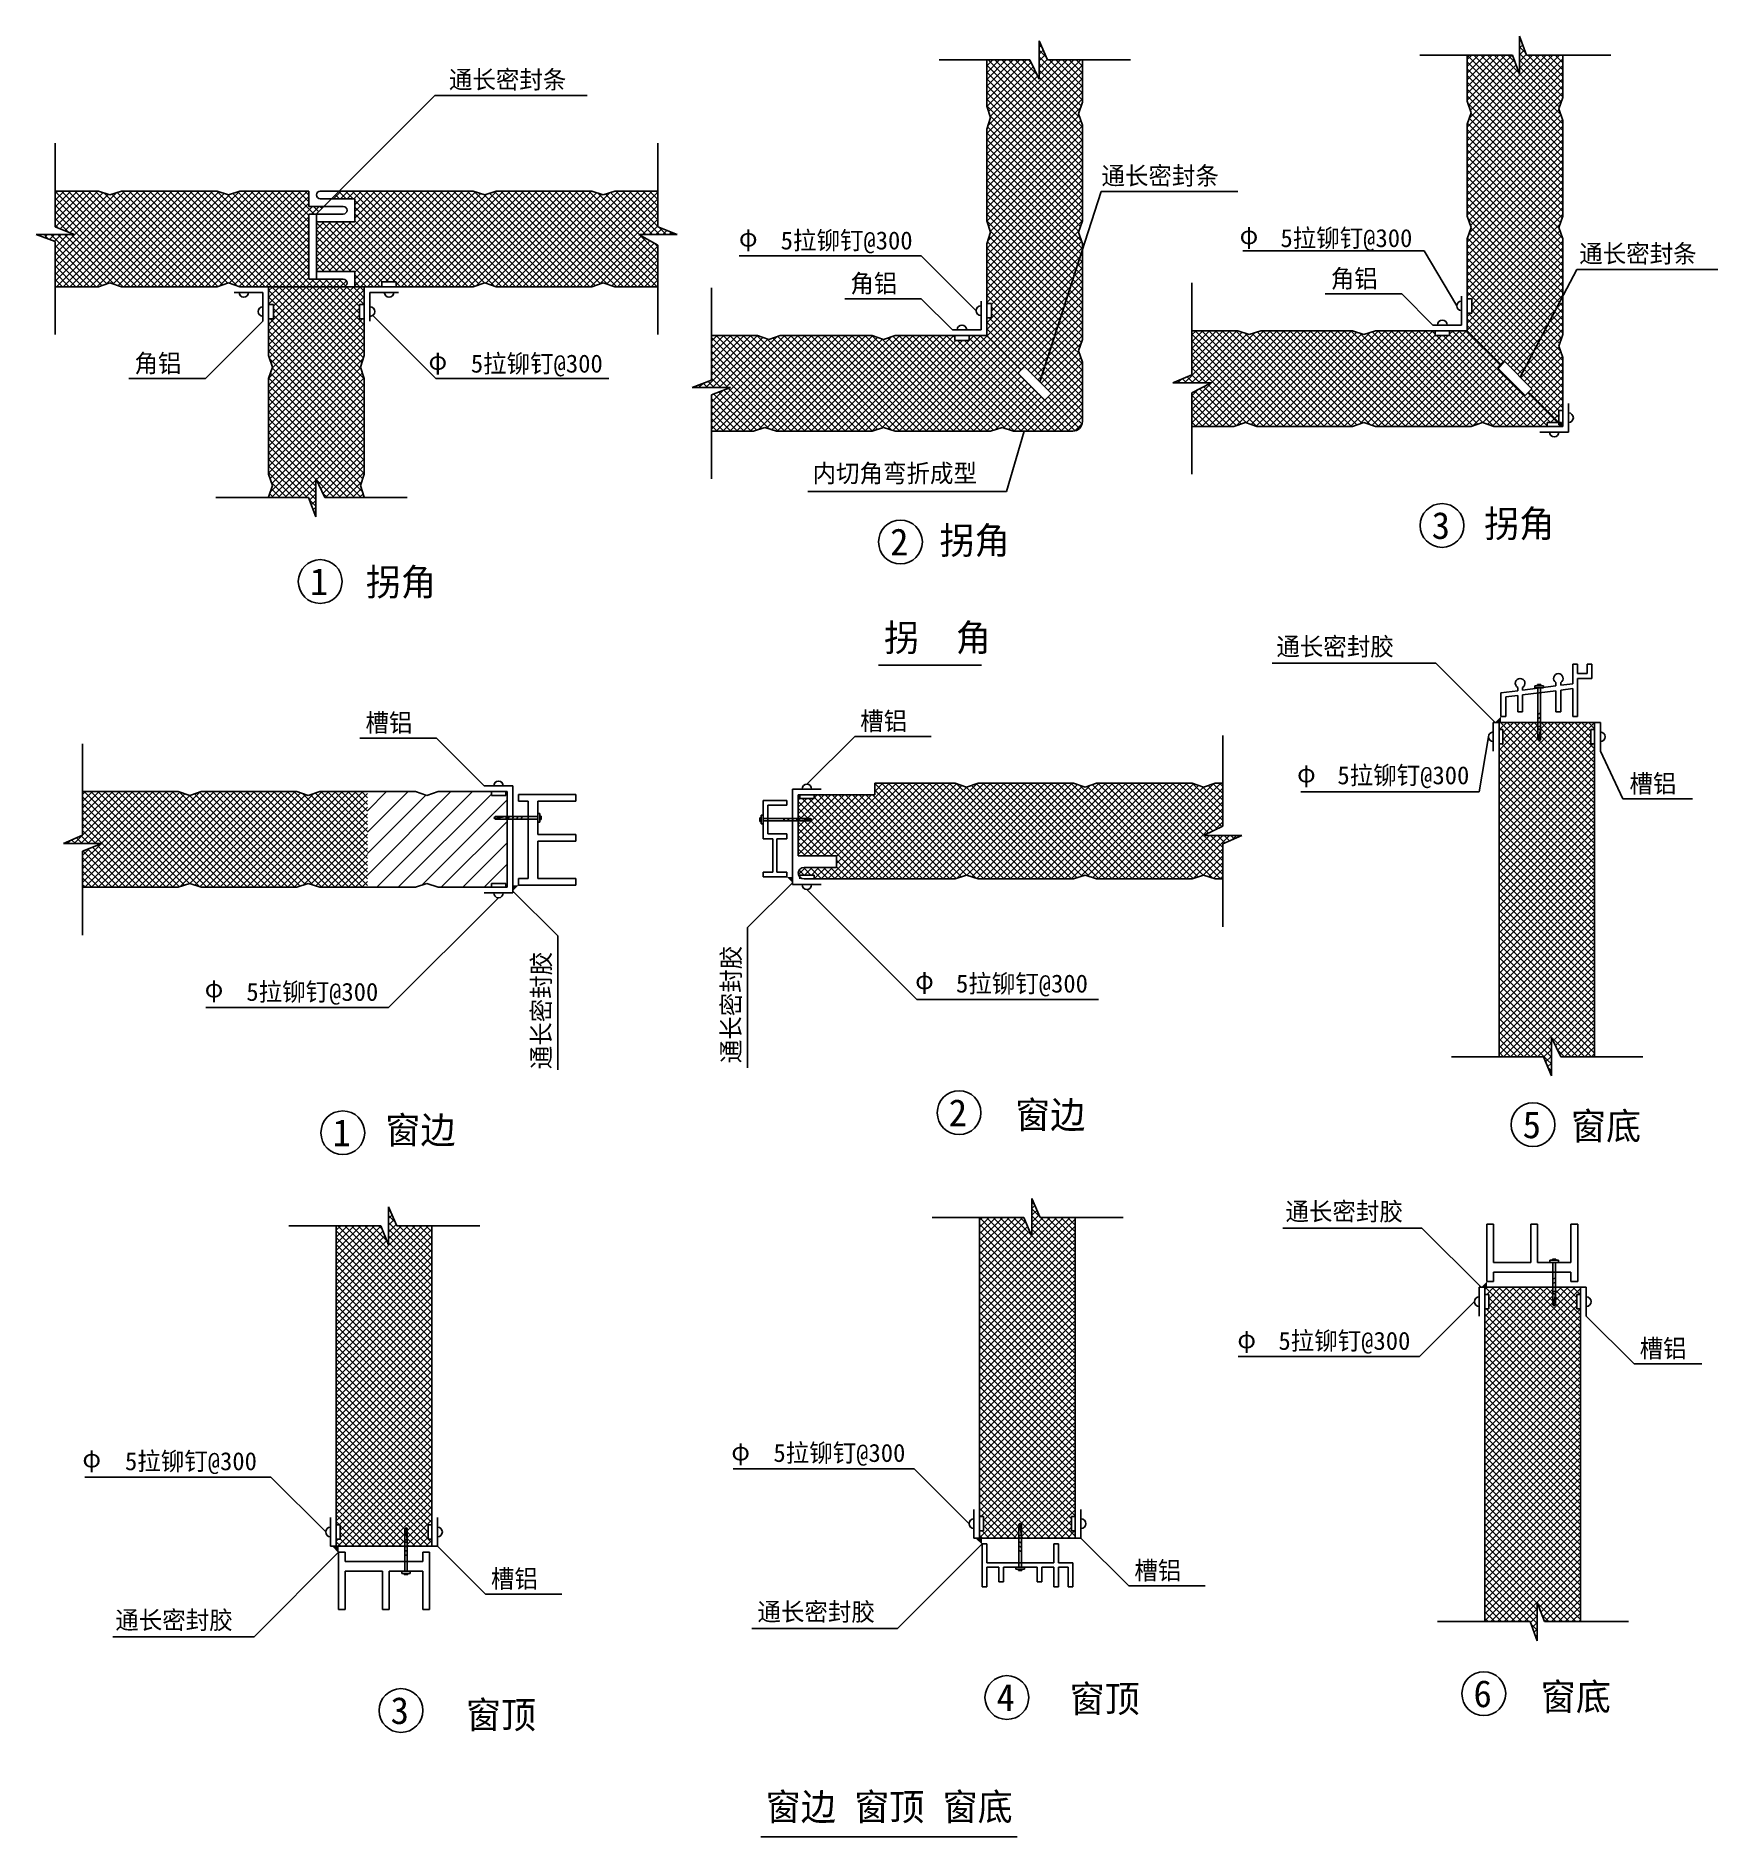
# Model space of a CAD drawing. Header units: metres. Extents: x 2286 to 19880, y 1529 to 20368.
import ezdxf

# ---------------------------------------------------------------- set-up
doc = ezdxf.new("R2010")
doc.units = ezdxf.units.M
for name, color, linetype in [('1', 2, 'Continuous'), ('2', 3, 'Continuous'), ('3', 4, 'Continuous'), ('4', 5, 'Continuous'), ('5', 6, 'Continuous')]:
    doc.layers.add(name, color=color, linetype=linetype)

msp = doc.modelspace()

# ---------------------------------------------------------------- texts
at = {"layer": '3'}
for p in [(7664.82, 9559.67), (9650.4, 9622.63)]:
    msp.add_text('通长密封胶', height=189, rotation=90, dxfattribs=at).set_placement(p)
at = {"layer": '4'}
for s, height, p in [('通长密封条', 189, (6604.67, 19817.12)), ('通长密封条', 189, (13430.45, 18811.51)), ('φ', 189, (9638.23, 18165.34)), ('   5拉铆钉@300', 189, (9689.37, 18134.87)), ('φ', 189, (14875.41, 18190.69)), ('   5拉铆钉@300', 189, (14916.97, 18159.68)), ('通长密封条', 189, (18428.16, 17996.86)), ('角铝', 189, (10803.99, 17685.2)), ('角铝', 189, (15829.43, 17735.63)), ('角铝', 189, (3315.63, 16849.74)), ('φ', 189, (6391.38, 16876.21)), ('   5拉铆钉@300', 189, (6448.57, 16846.84)), ('内切角弯折成型', 189, (10408.47, 15698.65)), ('拐角', 282, (17433.97, 15125.28)), ('拐角', 282, (11736.51, 14949.74)), ('3', 282, (16884.99, 15106.48)), ('2', 282, (11220.02, 14934.44)), ('1', 282, (5150.45, 14520.17)), ('拐角', 282, (5735.94, 14514.81)), ('拐  角', 282, (11156.53, 13933.27)), ('通长密封胶', 189, (15259.99, 13886.65)), ('槽铝', 189, (5731.64, 13089.8)), ('槽铝', 189, (10907.22, 13106.71)), ('φ', 189, (15476.85, 12560.55)), ('   5拉铆钉@300', 189, (15512.87, 12540.38)), ('槽铝', 189, (18953.58, 12453.75)), ('φ', 189, (11481.77, 10397.63)), ('   5拉铆钉@300', 189, (11523.47, 10361.89)), ('φ', 189, (4049.99, 10311.37)), ('   5拉铆钉@300', 189, (4100.32, 10274.99)), ('2', 282, (11833.39, 8964.23)), ('窗边', 282, (12527.82, 8941.28)), ('窗边', 282, (5940.62, 8781.99)), ('5', 282, (17836.03, 8838.33)), ('窗底', 282, (18342.28, 8824.8)), ('1', 282, (5386.71, 8754.15)), ('通长密封胶', 189, (15354.93, 7977.42)), ('φ', 189, (14852.16, 6641.45)), ('   5拉铆钉@300', 189, (14896.08, 6624.69)), ('槽铝', 189, (19059.78, 6544.51)), ('   5拉铆钉@300', 189, (9613.71, 5452.31)), ('φ', 189, (2771, 5394.84)), ('   5拉铆钉@300', 189, (2830.75, 5365.4)), ('φ', 189, (9558.72, 5468.24)), ('槽铝', 189, (7044.28, 4135.22)), ('槽铝', 189, (13774.34, 4222.12)), ('通长密封胶', 189, (9831.97, 3790.03)), ('通长密封胶', 189, (3114.97, 3703.12)), ('4', 282, (12332.91, 2846.7)), ('窗顶', 282, (13097.7, 2833.34)), ('6', 282, (17321.77, 2887.19)), ('窗底', 282, (18025.87, 2854.56)), ('3', 282, (5995.21, 2710.8)), ('窗顶', 282, (6782.86, 2665.09)), ('窗边 窗顶 窗底', 282, (9919.1, 1702.69))]:
    msp.add_text(s, height=height, dxfattribs=at).set_placement(p)

# ---------------------------------------------------------------- hatches: boundary and pattern name
at = {"layer": '5'}
h = msp.add_hatch(dxfattribs=at)
h.set_pattern_fill('_U', scale=50)
h.set_pattern_definition([(45, (0, 0), (-112.2532, 112.2532), [])])
h.paths.add_polyline_path([(7213.7, 12175.33), (7091.2, 12175.33), (7076.2, 12188.83), (7091.2, 12202.33), (7213.7, 12202.33), (7213.7, 12463.83), (7198.7, 12463.83), (7198.7, 12423.83), (7048.7, 12423.83), (7048.7, 12463.83), (6493.7, 12463.83), (6373.7, 12423.83), (6253.7, 12463.83), (5753.7, 12463.83), (5753.7, 11463.83), (6253.7, 11463.83), (6373.7, 11503.83), (6493.7, 11463.83), (7048.7, 11463.83), (7048.7, 11503.83), (7198.7, 11503.83), (7198.7, 11463.83), (7213.7, 11463.83)])

# ---------------------------------------------------------------- linework, layer by layer
for p, q in [((11099.86, 13787.58), (12174.88, 13787.58)), ((9869.01, 1528.95), (12549.18, 1528.95))]:
    msp.add_line(p, q)
at = {"layer": '1'}
for p, q in [((17256.5, 19684.66), (17256.5, 20167.5)), ((18256.5, 20167.5), (18256.5, 19724.49)), ((12231.05, 19634.23), (12231.05, 20117.06)), ((13231.05, 20117.06), (13231.05, 19674.06)), ((12231.05, 19634.23), (12271.05, 19514.23)), ((13231.05, 19674.14), (13191.05, 19554.14)), ((17256.5, 19684.66), (17296.5, 19564.66)), ((18256.5, 19724.58), (18216.5, 19604.58)), ((18216.5, 19604.58), (18256.5, 19484.58)), ((12271.05, 19514.23), (12231.05, 19394.23)), ((13191.05, 19554.14), (13231.05, 19434.14)), ((13231.05, 19434.14), (13231.05, 18434.14)), ((17296.5, 19564.66), (17256.5, 19444.66)), ((17256.5, 19444.66), (17256.5, 18484.66)), ((18256.5, 19484.58), (18256.5, 18484.58)), ((12231.05, 19394.23), (12231.05, 18434.23)), ((2486, 18745.33), (2939.26, 18745.33)), ((2939.26, 18745.33), (3059.26, 18705.33)), ((3059.26, 18705.33), (3179.26, 18745.33)), ((3179.26, 18745.33), (4179.26, 18745.33)), ((4179.26, 18745.33), (4299.26, 18705.33)), ((4299.26, 18705.33), (4419.26, 18745.33)), ((5139.26, 18745.33), (4419.26, 18745.33)), ((5139.26, 18585.33), (5139.26, 18745.33)), ((5259.26, 18745.33), (6859.26, 18745.33)), ((5259.26, 18665.33), (5619.26, 18665.33)), ((5619.26, 18665.33), (5619.26, 18425.33)), ((6859.26, 18745.33), (6979.26, 18705.33)), ((6979.26, 18705.33), (7099.26, 18745.33)), ((7099.26, 18745.33), (8099.26, 18745.33)), ((8099.26, 18745.33), (8219.26, 18705.33)), ((8219.26, 18705.33), (8339.26, 18745.33)), ((8339.26, 18745.33), (8791.95, 18745.33)), ((5139.26, 18585.33), (5499.26, 18585.33)), ((5139.26, 18505.33), (5499.26, 18505.33)), ((5139.26, 18185.33), (5139.26, 18505.33)), ((17256.5, 18484.66), (17296.5, 18364.66)), ((18256.5, 18484.66), (18216.5, 18364.66)), ((5219.26, 18425.33), (5619.26, 18425.33)), ((5219.26, 17905.33), (5219.26, 18425.33)), ((12231.05, 18434.23), (12271.05, 18314.23)), ((12271.05, 18314.23), (12231.05, 18194.23)), ((13231.05, 18434.23), (13191.05, 18314.23)), ((13191.05, 18314.23), (13231.05, 18194.23)), ((17296.5, 18364.66), (17256.5, 18244.66)), ((18216.5, 18364.66), (18256.5, 18244.66)), ((5139.26, 17905.33), (5139.26, 18145.33)), ((5219.26, 17905.33), (5219.26, 18145.33)), ((12231.05, 18194.23), (12231.05, 17234.23)), ((13231.05, 18194.23), (13231.05, 17194.23)), ((17256.5, 18244.66), (17256.5, 17284.66)), ((18256.5, 18244.66), (18256.5, 17244.66)), ((5139.26, 17905.33), (5139.26, 17825.33)), ((5219.26, 17905.33), (5619.26, 17905.33)), ((5619.26, 17905.33), (5619.26, 17745.33)), ((2486, 17745.33), (2939.26, 17745.33)), ((2939.26, 17745.33), (3059.26, 17785.33)), ((3059.26, 17785.33), (3179.26, 17745.33)), ((3179.26, 17745.33), (4179.26, 17745.33)), ((4179.26, 17745.33), (4299.26, 17785.33)), ((4299.26, 17785.33), (4419.26, 17745.33)), ((4419.26, 17745.33), (5499.26, 17745.33)), ((4459.26, 17745.33), (5499.26, 17745.33)), ((4719.26, 17025.33), (4719.26, 17745.33)), ((5139.26, 17825.33), (5499.26, 17825.33)), ((5619.26, 17745.33), (6859.26, 17745.33)), ((5719.26, 17025.33), (5719.26, 17745.33)), ((6859.26, 17745.33), (6979.26, 17785.33)), ((6979.26, 17785.33), (7099.26, 17745.33)), ((7099.26, 17745.33), (8099.26, 17745.33)), ((8099.26, 17745.33), (8219.26, 17785.33)), ((8219.26, 17785.33), (8339.26, 17745.33)), ((8339.26, 17745.33), (8791.95, 17745.33)), ((4659.26, 17685.33), (4359.26, 17685.33)), ((4659.26, 17685.33), (4659.26, 17385.33)), ((5779.26, 17685.33), (5779.26, 17385.33)), ((5779.26, 17685.33), (6079.26, 17685.33)), ((12171.05, 17594.23), (12171.05, 17294.23)), ((17196.5, 17644.66), (17196.5, 17344.66)), ((17196.5, 17344.66), (16896.5, 17344.66)), ((9351.05, 17234.23), (9831.05, 17234.23)), ((9831.05, 17234.23), (9951.05, 17194.23)), ((9951.05, 17194.23), (10071.05, 17234.23)), ((10071.05, 17234.23), (11031.05, 17234.23)), ((11031.05, 17234.23), (11151.05, 17194.23)), ((11151.05, 17194.23), (11271.05, 17234.23)), ((11271.05, 17234.23), (12231.05, 17234.23)), ((12171.05, 17294.23), (11871.05, 17294.23)), ((13231.05, 17194.23), (13191.05, 17074.23)), ((14376.5, 17284.66), (14856.5, 17284.66)), ((14856.5, 17284.66), (14976.5, 17244.66)), ((14976.5, 17244.66), (15096.5, 17284.66)), ((15096.5, 17284.66), (16056.5, 17284.66)), ((16056.5, 17284.66), (16176.5, 17244.66)), ((16176.5, 17244.66), (16296.5, 17284.66)), ((16296.5, 17284.66), (17256.5, 17284.66)), ((18256.5, 17244.66), (18216.5, 17124.66)), ((4759.26, 16905.33), (4719.26, 17025.33)), ((5679.26, 16905.33), (5719.26, 17025.33)), ((13191.05, 17074.23), (13231.05, 16954.23)), ((18216.5, 17124.66), (18256.5, 17004.66)), ((18256.5, 17004.66), (18256.5, 16284.66)), ((4719.26, 16785.33), (4759.26, 16905.33)), ((4719.26, 15785.33), (4719.26, 16785.33)), ((5719.26, 16785.33), (5679.26, 16905.33)), ((5719.26, 15785.33), (5719.26, 16785.33)), ((13231.05, 16954.23), (13231.05, 16334.23)), ((18316.5, 16524.66), (18316.5, 16224.66)), ((9351.05, 16234.23), (9791.05, 16234.23)), ((9791.05, 16234.23), (9911.05, 16274.23)), ((9911.05, 16274.23), (10031.05, 16234.23)), ((10031.05, 16234.23), (11031.05, 16234.23)), ((11031.05, 16234.23), (11151.05, 16274.23)), ((11151.05, 16274.23), (11271.05, 16234.23)), ((11271.05, 16234.23), (12271.05, 16234.23)), ((12271.05, 16234.23), (12391.05, 16274.23)), ((12391.05, 16274.23), (12511.05, 16234.23)), ((12511.05, 16234.23), (13131.05, 16234.23)), ((14376.5, 16284.66), (14816.5, 16284.66)), ((14816.5, 16284.66), (14936.5, 16324.66)), ((14936.5, 16324.66), (15056.5, 16284.66)), ((15056.5, 16284.66), (16056.5, 16284.66)), ((16056.5, 16284.66), (16176.5, 16324.66)), ((16176.5, 16324.66), (16296.5, 16284.66)), ((16296.5, 16284.66), (17296.5, 16284.66)), ((17296.5, 16284.66), (17416.5, 16324.66)), ((17416.5, 16324.66), (17536.5, 16284.66)), ((17536.5, 16284.66), (18256.5, 16284.66)), ((18016.5, 16224.66), (18316.5, 16224.66)), ((4759.26, 15665.33), (4719.26, 15785.33)), ((4719.26, 15545.33), (4759.26, 15665.33)), ((5679.26, 15665.33), (5719.26, 15785.33)), ((5719.26, 15545.33), (5679.26, 15665.33)), ((4719.26, 15538.95), (4719.26, 15545.33)), ((5719.26, 15538.95), (5719.26, 15545.33)), ((17529.64, 12887.77), (17529.64, 13187.77)), ((17529.64, 13187.77), (18649.64, 13187.77)), ((17589.64, 13187.77), (17589.64, 9687.77)), ((18589.64, 9687.77), (18589.64, 13187.77)), ((18649.64, 12887.77), (18649.64, 13187.77)), ((2773.7, 12463.83), (3773.7, 12463.83)), ((3773.7, 12463.83), (3893.7, 12423.83)), ((3893.7, 12423.83), (4013.7, 12463.83)), ((4013.7, 12463.83), (5013.7, 12463.83)), ((5013.7, 12463.83), (5133.7, 12423.83)), ((5133.7, 12423.83), (5253.7, 12463.83)), ((5253.7, 12463.83), (6253.7, 12463.83)), ((6253.7, 12463.83), (6373.7, 12423.83)), ((6373.7, 12423.83), (6493.7, 12463.83)), ((6493.7, 12463.83), (7213.7, 12463.83)), ((6973.7, 12523.83), (7273.7, 12523.83)), ((7273.7, 11403.83), (7273.7, 12523.83)), ((10199.28, 12490.74), (10199.28, 11490.74)), ((10499.28, 12490.74), (10199.28, 12490.74)), ((11059.28, 12550.74), (11059.28, 12430.74)), ((11059.28, 12550.74), (11899.28, 12550.74)), ((11899.28, 12550.74), (12019.28, 12510.74)), ((12019.28, 12510.74), (12139.28, 12550.74)), ((12139.28, 12550.74), (13139.28, 12550.74)), ((13139.28, 12550.74), (13259.28, 12510.74)), ((13259.28, 12510.74), (13379.28, 12550.74)), ((13379.28, 12550.74), (14379.28, 12550.74)), ((14379.28, 12550.74), (14499.28, 12510.74)), ((14499.28, 12510.74), (14619.28, 12550.74)), ((14619.28, 12550.74), (14699.28, 12550.74)), ((10259.28, 12430.74), (10259.28, 12150.74)), ((10259.28, 12430.74), (11059.28, 12430.74)), ((10259.28, 11910.74), (10259.28, 11790.74)), ((10259.28, 11790.74), (10659.28, 11790.74)), ((10659.28, 11670.74), (10659.28, 11790.74)), ((3773.7, 11463.83), (3893.7, 11503.83)), ((3893.7, 11503.83), (4013.7, 11463.83)), ((5013.7, 11463.83), (5133.7, 11503.83)), ((5133.7, 11503.83), (5253.7, 11463.83)), ((6253.7, 11463.83), (6373.7, 11503.83)), ((6373.7, 11503.83), (6493.7, 11463.83)), ((10319.28, 11670.74), (10659.28, 11670.74)), ((10319.28, 11550.74), (11899.28, 11550.74)), ((11899.28, 11550.74), (12019.28, 11590.74)), ((12019.28, 11590.74), (12139.28, 11550.74)), ((12139.28, 11550.74), (13139.28, 11550.74)), ((13139.28, 11550.74), (13259.28, 11590.74)), ((13259.28, 11590.74), (13379.28, 11550.74)), ((13379.28, 11550.74), (14379.28, 11550.74)), ((14379.28, 11550.74), (14499.28, 11590.74)), ((14499.28, 11590.74), (14619.28, 11550.74)), ((14619.28, 11550.74), (14699.28, 11550.74)), ((2773.7, 11463.83), (3773.7, 11463.83)), ((4013.7, 11463.83), (5013.7, 11463.83)), ((5253.7, 11463.83), (6253.7, 11463.83)), ((7213.7, 11463.83), (6493.7, 11463.83)), ((6973.7, 11403.83), (7273.7, 11403.83)), ((10499.28, 11490.74), (10199.28, 11490.74)), ((5426.34, 4569.24), (5426.34, 7919.24)), ((6426.34, 7919.24), (6426.34, 4569.24)), ((12156.4, 4656.15), (12156.4, 8006.15)), ((13156.4, 8006.15), (13156.4, 4656.15)), ((17381.85, 6978.54), (17381.85, 7278.54)), ((17381.85, 7278.54), (18501.85, 7278.54)), ((17441.85, 7278.54), (17441.85, 3778.54)), ((18441.85, 3778.54), (18441.85, 7278.54)), ((18501.85, 6978.54), (18501.85, 7278.54)), ((12096.4, 4956.15), (12096.4, 4656.15)), ((13216.4, 4956.15), (13216.4, 4656.15)), ((5366.34, 4869.24), (5366.34, 4569.24)), ((6486.34, 4869.24), (6486.34, 4569.24)), ((6486.34, 4569.24), (5366.34, 4569.24)), ((13216.4, 4656.15), (12096.4, 4656.15))]:
    msp.add_line(p, q, dxfattribs=at)
for centre, radius, start, end in [((5259.26, 18705.33), 40, 90, 270), ((5499.26, 18545.33), 40, 270, 90), ((5499.26, 17785.33), 40, 270, 90), ((13131.05, 16334.23), 100, 270, 0), ((10319.28, 11610.74), 60, 90, 270)]:
    msp.add_arc(centre, radius, start, end, dxfattribs=at)
at = {"layer": '2'}
for p, q in [((17803.66, 19967.5), (17803.66, 20367.5)), ((17876.39, 20167.5), (17803.66, 20367.5)), ((12778.22, 19917.06), (12778.22, 20317.06)), ((12865.16, 20117.06), (12778.22, 20317.06)), ((16759.33, 20167.5), (17730.7, 20167.5)), ((17803.66, 19967.5), (17730.7, 20167.5)), ((17876.39, 20167.5), (18759.33, 20167.5)), ((17876.39, 20167.5), (18759.33, 20167.5)), ((11733.89, 20117.06), (12682.54, 20117.06)), ((12778.22, 19917.06), (12682.54, 20117.06)), ((12865.16, 20117.06), (13733.89, 20117.06)), ((12865.16, 20117.06), (13733.89, 20117.06)), ((5219.26, 18506.31), (6458.28, 19745.33)), ((6458.28, 19745.33), (8049.75, 19745.33)), ((2486, 18372.82), (2486, 19245.33)), ((2486, 18372.82), (2486, 19245.33)), ((8791.95, 18371.92), (8791.95, 19245.33)), ((8791.95, 18371.92), (8791.95, 19245.33)), ((12786.37, 16749.62), (13428.17, 18739.73)), ((13428.17, 18739.73), (14858.42, 18739.73)), ((5219.26, 18425.33), (5219.26, 18505.33)), ((2286, 18289.66), (2686, 18289.66)), ((2286, 18289.66), (2486, 18218.99)), ((2486, 18372.82), (2686, 18289.66)), ((8591.95, 18289.66), (8991.95, 18289.66)), ((8591.95, 18289.66), (8791.95, 18180.78)), ((8791.95, 18371.92), (8991.95, 18289.66)), ((2486, 17245.33), (2486, 18218.99)), ((5139.26, 18185.33), (5139.26, 18145.33)), ((8791.95, 17245.33), (8791.95, 18180.78)), ((14910.68, 18119.66), (16806.51, 18119.66)), ((16806.51, 18119.66), (17146.5, 17544.66)), ((5219.26, 17905.33), (5219.26, 17825.33)), ((9640.85, 18069.23), (11546.05, 18069.23)), ((11546.05, 18069.23), (12121.05, 17494.23)), ((17811.81, 16800.06), (18401.42, 17925.07)), ((18401.42, 17925.07), (19879.52, 17925.07)), ((5499.26, 17745.33), (5719.26, 17745.33)), ((5904.26, 17745.33), (5904.26, 17795.33)), ((6054.26, 17795.33), (5904.26, 17795.33)), ((6054.26, 17745.33), (6054.26, 17795.33)), ((9351.05, 17734.23), (9351.05, 16766.16)), ((14376.5, 17784.66), (14376.5, 16822.58)), ((4719.26, 17560.33), (4769.26, 17560.33)), ((4769.26, 17560.33), (4769.26, 17410.33)), ((5669.26, 17560.33), (5669.26, 17410.33)), ((5719.26, 17560.33), (5669.26, 17560.33)), ((10746.05, 17619.23), (11546.05, 17619.23)), ((11546.05, 17619.23), (11871.05, 17294.23)), ((12231.05, 17569.23), (12281.05, 17569.23)), ((12281.05, 17569.23), (12281.05, 17419.23)), ((15771.5, 17669.66), (16571.5, 17669.66)), ((16571.5, 17669.66), (16896.5, 17344.66)), ((17256.5, 17619.66), (17306.5, 17619.66)), ((17306.5, 17619.66), (17306.5, 17469.66)), ((4659.26, 17385.33), (4057.69, 16783.77)), ((4719.26, 17410.33), (4769.26, 17410.33)), ((5719.26, 17410.33), (5669.26, 17410.33)), ((5808.66, 17444.9), (6469.79, 16783.77)), ((12231.05, 17419.23), (12281.05, 17419.23)), ((17256.5, 17469.66), (17306.5, 17469.66)), ((11896.05, 17234.23), (11896.05, 17184.23)), ((12046.05, 17184.23), (11896.05, 17184.23)), ((12046.05, 17234.23), (12046.05, 17184.23)), ((12231.05, 17234.23), (12589.63, 16875.65)), ((16921.5, 17284.66), (16921.5, 17234.66)), ((17071.5, 17234.66), (16921.5, 17234.66)), ((17071.5, 17284.66), (17071.5, 17234.66)), ((17256.5, 17284.66), (17615.07, 16926.08)), ((17579.72, 16890.72), (17650.43, 16961.44)), ((17650.43, 16961.44), (17933.27, 16678.59)), ((3257.69, 16783.77), (4057.69, 16783.77)), ((6469.79, 16783.77), (8278.32, 16783.77)), ((12554.28, 16840.29), (12624.99, 16911)), ((12554.28, 16840.29), (12837.12, 16557.45)), ((12624.99, 16911), (12907.83, 16628.16)), ((14176.5, 16740.33), (14376.5, 16822.58)), ((17579.72, 16890.72), (17862.56, 16607.88)), ((9151.05, 16689.9), (9351.05, 16766.16)), ((9151.05, 16689.9), (9551.05, 16689.9)), ((9351.05, 16613.12), (9551.05, 16689.9)), ((9351.05, 16613.12), (9351.05, 15734.23)), ((9351.05, 16613.12), (9351.05, 15734.23)), ((12837.12, 16557.45), (12907.83, 16628.16)), ((12872.48, 16592.81), (13201.77, 16263.52)), ((14176.5, 16740.33), (14576.5, 16740.33)), ((14376.5, 16634.42), (14576.5, 16740.33)), ((14376.5, 16634.42), (14376.5, 15784.66)), ((14376.5, 16634.42), (14376.5, 15784.66)), ((17862.56, 16607.88), (17933.27, 16678.59)), ((17897.92, 16643.24), (18256.5, 16284.66)), ((18216.5, 16449.66), (18216.5, 16299.66)), ((18256.5, 16449.66), (18216.5, 16449.66)), ((12621.05, 16234.23), (12438.29, 15601.62)), ((18091.5, 16284.66), (18091.5, 16324.66)), ((18241.5, 16324.66), (18091.5, 16324.66)), ((18256.5, 16299.66), (18216.5, 16299.66)), ((18241.5, 16284.66), (18241.5, 16324.66)), ((5212.93, 15338.95), (5212.93, 15738.95)), ((5305.83, 15538.95), (5212.93, 15738.95)), ((4168.6, 15538.95), (5134.94, 15538.95)), ((5212.93, 15338.95), (5134.94, 15538.95)), ((5305.83, 15538.95), (6168.6, 15538.95)), ((5305.83, 15538.95), (6168.6, 15538.95)), ((10360.72, 15601.62), (12438.29, 15601.62)), ((16929.64, 13807.77), (15215.16, 13807.77)), ((17549.64, 13187.77), (16929.64, 13807.77)), ((5673.7, 13023.83), (6473.7, 13023.83)), ((6473.7, 13023.83), (6973.7, 12523.83)), ((10849.28, 13040.74), (10349.28, 12540.74)), ((10849.28, 13040.74), (11649.28, 13040.74)), ((14699.28, 13050.74), (14699.28, 12102.61)), ((17380.57, 12462.77), (17479.64, 13037.77)), ((17589.64, 13112.77), (17629.64, 13112.77)), ((17629.64, 13112.77), (17629.64, 12962.77)), ((18549.64, 13112.77), (18549.64, 12962.77)), ((18589.64, 13112.77), (18549.64, 13112.77)), ((2773.7, 12963.83), (2773.7, 12008.4)), ((17589.64, 12962.77), (17629.64, 12962.77)), ((18589.64, 12962.77), (18549.64, 12962.77)), ((18649.64, 12887.77), (18883.22, 12387.77)), ((7048.7, 12463.83), (7048.7, 12423.83)), ((7198.7, 12463.83), (7198.7, 12423.83)), ((15514.64, 12462.77), (17380.57, 12462.77)), ((7198.7, 12423.83), (7048.7, 12423.83)), ((10274.28, 12430.74), (10274.28, 12390.74)), ((10274.28, 12390.74), (10424.28, 12390.74)), ((10424.28, 12430.74), (10424.28, 12390.74)), ((18883.22, 12387.77), (19614.04, 12387.77)), ((14499.28, 12006.41), (14699.28, 12102.61)), ((2573.7, 11919.51), (2773.7, 12008.4)), ((2573.7, 11919.51), (2973.7, 11919.51)), ((2773.7, 11839.87), (2973.7, 11919.51)), ((14499.28, 12006.41), (14899.28, 12006.41)), ((14699.28, 11918.15), (14899.28, 12006.41)), ((14699.28, 11918.15), (14699.28, 11050.74)), ((14699.28, 11918.15), (14699.28, 11050.74)), ((2773.7, 11839.87), (2773.7, 10963.83)), ((2773.7, 11839.87), (2773.7, 10963.83)), ((7048.7, 11463.83), (7048.7, 11503.83)), ((7198.7, 11503.83), (7048.7, 11503.83)), ((7198.7, 11463.83), (7198.7, 11503.83)), ((10199.28, 11510.74), (9729.28, 11040.74)), ((10274.28, 11590.74), (10424.28, 11590.74)), ((10274.28, 11550.74), (10274.28, 11590.74)), ((10424.28, 11550.74), (10424.28, 11590.74)), ((5973.7, 10203.83), (7123.7, 11353.83)), ((7273.7, 11423.83), (7743.7, 10953.83)), ((11499.28, 10290.74), (10349.28, 11440.74)), ((7743.7, 10953.83), (7743.7, 9555.23)), ((9729.28, 11040.74), (9729.28, 9572.8)), ((4061.54, 10203.83), (5973.7, 10203.83)), ((11499.28, 10290.74), (13399.26, 10290.74)), ((18235.16, 9690.61), (18136.8, 9890.61)), ((18136.8, 9490.61), (18136.8, 9890.61)), ((17092.47, 9690.61), (18054.1, 9690.61)), ((18136.8, 9490.61), (18054.1, 9690.61)), ((18235.16, 9690.61), (19092.47, 9690.61)), ((18235.16, 9690.61), (19092.47, 9690.61)), ((5973.51, 7722.08), (5973.51, 8122.08)), ((6060.25, 7922.08), (5973.51, 8122.08)), ((12703.56, 7808.99), (12703.56, 8208.99)), ((12790.72, 8008.99), (12703.56, 8208.99)), ((4929.18, 7922.08), (5891.64, 7922.08)), ((5973.51, 7722.08), (5891.64, 7922.08)), ((6060.25, 7922.08), (6929.18, 7922.08)), ((6060.25, 7922.08), (6929.18, 7922.08)), ((11659.24, 8008.99), (12620.34, 8008.99)), ((12703.56, 7808.99), (12620.34, 8008.99)), ((12790.72, 8008.99), (13659.24, 8008.99)), ((12790.72, 8008.99), (13659.24, 8008.99)), ((16781.85, 7898.54), (15328.92, 7898.54)), ((17401.85, 7278.54), (16781.85, 7898.54)), ((17441.85, 7203.54), (17481.85, 7203.54)), ((17481.85, 7203.54), (17481.85, 7053.54)), ((18441.85, 7203.54), (18401.85, 7203.54)), ((18401.85, 7203.54), (18401.85, 7053.54)), ((16756.85, 6553.54), (17331.85, 7128.54)), ((17441.85, 7053.54), (17481.85, 7053.54)), ((18441.85, 7053.54), (18401.85, 7053.54)), ((18501.85, 6978.54), (19001.85, 6478.54)), ((14860.65, 6553.54), (16756.85, 6553.54)), ((19001.85, 6478.54), (19710.33, 6478.54)), ((2795.23, 5294.24), (4741.34, 5294.24)), ((4741.34, 5294.24), (5316.34, 4719.24)), ((9576.57, 5381.15), (11471.4, 5381.15)), ((11471.4, 5381.15), (12046.4, 4806.15)), ((5426.34, 4794.24), (5466.34, 4794.24)), ((5466.34, 4644.24), (5466.34, 4794.24)), ((6426.34, 4794.24), (6386.34, 4794.24)), ((6386.34, 4794.24), (6386.34, 4644.24)), ((12156.4, 4881.15), (12196.4, 4881.15)), ((12156.4, 4731.15), (12196.4, 4731.15)), ((12196.4, 4731.15), (12196.4, 4881.15)), ((13156.4, 4881.15), (13116.4, 4881.15)), ((13116.4, 4881.15), (13116.4, 4731.15)), ((13156.4, 4731.15), (13116.4, 4731.15)), ((5426.34, 4644.24), (5466.34, 4644.24)), ((6426.34, 4644.24), (6386.34, 4644.24)), ((6486.34, 4569.24), (6986.34, 4069.24)), ((12181.4, 4596.15), (11296.4, 3711.15)), ((13216.4, 4656.15), (13716.4, 4156.15)), ((5451.34, 4509.24), (4566.34, 3624.24)), ((13716.4, 4156.15), (14516.4, 4156.15)), ((6986.34, 4069.24), (7786.34, 4069.24)), ((18065.24, 3781.37), (17989.01, 3981.37)), ((17989.01, 3581.37), (17989.01, 3981.37)), ((16944.68, 3781.37), (17914.11, 3781.37)), ((17989.01, 3581.37), (17914.11, 3781.37)), ((18065.24, 3781.37), (18944.68, 3781.37)), ((18065.24, 3781.37), (18944.68, 3781.37)), ((4566.34, 3624.24), (3091, 3624.24)), ((11296.4, 3711.15), (9775.17, 3711.15))]:
    msp.add_line(p, q, dxfattribs=at)
for centre, start, end in [((4459.26, 17685.33), 180, 0), ((4659.26, 17485.33), 90, 270), ((5779.26, 17485.33), 270, 90), ((5979.26, 17685.33), 180, 0), ((12171.05, 17494.23), 90, 270), ((17196.5, 17544.66), 90, 270), ((11971.05, 17294.23), 0, 180), ((16996.5, 17344.66), 0, 180), ((18316.5, 16374.66), 270, 90), ((18166.5, 16224.66), 180, 0), ((17529.64, 13037.77), 90, 270), ((18649.64, 13037.77), 270, 90), ((7123.7, 12523.83), 0, 180), ((10349.28, 12490.74), 0, 180), ((7123.7, 11403.83), 180, 0), ((10349.28, 11490.74), 180, 0), ((17381.85, 7128.54), 90, 270), ((18501.85, 7128.54), 270, 90), ((5366.34, 4719.24), 90, 270), ((6486.34, 4719.24), 270, 90), ((12096.4, 4806.15), 90, 270), ((13216.4, 4806.15), 270, 90)]:
    msp.add_arc(centre, 50, start, end, dxfattribs=at)
for points in [[(17609.64, 13247.77), (17609.64, 13187.77), (17549.64, 13187.77)], [(10199.28, 11510.74), (10199.28, 11570.74), (10139.28, 11570.74)], [(7273.7, 11423.83), (7273.7, 11483.83), (7333.7, 11483.83)], [(17461.85, 7338.54), (17461.85, 7278.54), (17401.85, 7278.54)], [(5451.34, 4509.24), (5451.34, 4569.24), (5391.34, 4569.24)], [(12181.4, 4596.15), (12181.4, 4656.15), (12121.4, 4656.15)]]:
    msp.add_solid(points, dxfattribs=at)
at = {"layer": '4'}
for centre in [(16993.21, 15247.48), (11328.25, 15075.44), (5258.68, 14661.17), (11941.61, 9105.23), (5494.94, 8895.15), (17944.26, 8979.33), (12441.13, 2987.7), (17429.99, 3028.19), (6103.44, 2851.8)]:
    msp.add_circle(centre, 228.91, dxfattribs=at)
at = {"layer": '5'}
for p, q in [((12796.72, 20273.43), (12778.22, 20291.93)), ((12778.22, 20247.77), (12799.24, 20268.78)), ((12851.82, 20147.62), (12778.22, 20221.22)), ((12778.22, 20177.05), (12819.75, 20218.59)), ((12778.22, 20106.34), (12841.32, 20169.45)), ((17256.5, 20120.23), (17303.76, 20167.5)), ((17256.5, 20049.52), (17374.47, 20167.5)), ((17256.5, 19978.81), (17445.18, 20167.5)), ((17256.5, 19908.1), (17515.89, 20167.5)), ((17256.5, 19837.39), (17586.6, 20167.5)), ((17256.5, 19766.68), (17657.31, 20167.5)), ((17256.5, 19695.97), (17728.02, 20167.5)), ((17256.5, 19413.13), (18010.86, 20167.5)), ((17256.5, 19342.42), (18081.57, 20167.5)), ((17256.5, 19271.71), (18152.29, 20167.5)), ((17256.5, 19201), (18223, 20167.5)), ((18256.5, 19166.77), (17256.5, 20166.77)), ((18256.5, 19237.48), (17326.48, 20167.5)), ((18256.5, 19308.19), (17397.19, 20167.5)), ((18256.5, 19378.9), (17467.9, 20167.5)), ((18256.5, 19449.61), (17538.61, 20167.5)), ((17799.3, 19977.52), (17609.32, 20167.5)), ((17758.24, 20089.28), (17680.03, 20167.5)), ((17803.66, 20313.84), (17817.87, 20328.05)), ((17827.58, 20302.79), (17803.66, 20326.71)), ((17803.66, 20243.13), (17836.94, 20276.42)), ((17867.4, 20192.27), (17803.66, 20256)), ((17803.66, 20172.42), (17855.85, 20224.62)), ((18256.5, 19732.45), (17803.66, 20185.29)), ((17803.66, 20101.71), (17874.43, 20172.48)), ((17803.66, 20031), (17940.15, 20167.5)), ((18256.5, 19803.16), (17892.16, 20167.5)), ((18256.5, 19873.88), (17962.87, 20167.5)), ((18256.5, 19944.59), (18033.59, 20167.5)), ((18256.5, 20015.3), (18104.3, 20167.5)), ((18256.5, 20086.01), (18175.01, 20167.5)), ((18256.5, 20156.72), (18245.72, 20167.5)), ((12231.05, 20054.16), (12293.96, 20117.06)), ((12231.05, 19983.44), (12364.67, 20117.06)), ((12231.05, 19912.73), (12435.38, 20117.06)), ((12231.05, 19842.02), (12506.09, 20117.06)), ((12231.05, 19771.31), (12576.81, 20117.06)), ((12231.05, 19700.6), (12647.52, 20117.06)), ((12231.05, 19347.05), (13001.07, 20117.06)), ((12231.05, 19276.34), (13071.78, 20117.06)), ((12231.05, 19205.63), (13142.49, 20117.06)), ((12231.05, 19134.92), (13213.2, 20117.06)), ((12231.05, 19064.21), (13231.05, 20064.21)), ((13231.05, 19061.27), (12231.05, 20061.27)), ((12231.05, 18993.5), (13231.05, 19993.5)), ((13231.05, 18990.56), (12231.05, 19990.56)), ((12232.14, 19630.98), (12693.13, 20091.96)), ((13231.05, 19131.98), (12245.97, 20117.06)), ((12249.82, 19577.94), (12716.26, 20044.39)), ((12267.49, 19524.91), (12740.35, 19997.77)), ((13231.05, 19202.69), (12316.68, 20117.06)), ((13231.05, 19273.41), (12387.4, 20117.06)), ((13231.05, 19344.12), (12458.11, 20117.06)), ((13231.05, 19414.83), (12528.82, 20117.06)), ((12756.76, 19959.83), (12599.53, 20117.06)), ((12692.11, 20095.19), (12670.24, 20117.06)), ((13231.05, 19697.67), (12778.22, 20150.51)), ((12778.22, 20035.63), (12862.94, 20120.35)), ((12778.22, 19964.92), (12930.36, 20117.06)), ((13219.26, 19638.75), (12778.22, 20079.8)), ((13201.58, 19585.72), (12778.22, 20009.08)), ((13231.05, 19768.38), (12882.37, 20117.06)), ((13231.05, 19839.09), (12953.08, 20117.06)), ((13231.05, 19909.8), (13023.79, 20117.06)), ((13231.05, 19980.51), (13094.5, 20117.06)), ((13231.05, 20051.22), (13165.21, 20117.06)), ((17256.5, 19130.28), (18256.5, 20130.28)), ((18256.5, 19096.06), (17256.5, 20096.06)), ((17256.5, 19059.57), (18256.5, 20059.57)), ((18256.5, 19025.35), (17256.5, 20025.35)), ((17256.5, 18988.86), (18256.5, 19988.86)), ((17271.35, 19640.11), (17748.58, 20117.34)), ((17276.08, 19503.43), (17785.52, 20012.87)), ((17289.02, 19587.08), (17767.29, 20065.35)), ((18240.79, 19677.45), (17803.66, 20114.58)), ((18223.11, 19624.42), (17803.66, 20043.87)), ((18238.62, 19538.2), (17803.66, 19973.16)), ((12231.05, 18922.78), (13231.05, 19922.78)), ((13231.05, 18919.85), (12231.05, 19919.85)), ((12231.05, 18852.07), (13231.05, 19852.07)), ((13231.05, 18849.14), (12231.05, 19849.14)), ((12231.05, 18781.36), (13231.05, 19781.36)), ((12242.82, 19429.53), (12761.45, 19948.15)), ((13205.36, 19511.23), (12778.22, 19938.37)), ((18256.5, 18954.64), (17256.5, 19954.64)), ((17256.5, 18918.15), (18256.5, 19918.15)), ((18256.5, 18883.93), (17256.5, 19883.93)), ((17256.5, 18847.44), (18256.5, 19847.44)), ((18256.5, 18813.22), (17256.5, 19813.22)), ((13231.05, 18778.43), (12231.05, 19778.43)), ((12231.05, 18710.65), (13231.05, 19710.65)), ((13231.05, 18707.72), (12231.05, 19707.72)), ((13231.05, 18637.01), (12231.05, 19637.01)), ((12231.05, 18639.94), (13213.95, 19622.84)), ((17256.5, 18776.73), (18256.5, 19776.73)), ((18256.5, 18742.5), (17256.5, 19742.5)), ((17256.5, 18706.02), (18247.22, 19696.74)), ((17256.5, 18635.31), (18218.81, 19597.63)), ((18256.5, 18671.79), (17262.93, 19665.36)), ((12231.05, 18569.23), (13197.28, 19535.46)), ((12231.05, 18498.52), (13214.96, 19482.43)), ((12232.66, 18429.41), (13231.05, 19427.81)), ((13228.72, 18427.21), (12238.72, 19417.21)), ((13231.05, 18495.59), (12256.39, 19470.25)), ((13231.05, 18566.3), (12265.02, 19532.33)), ((17256.5, 18564.6), (18236.49, 19544.59)), ((17256.5, 18493.89), (18254.17, 19491.56)), ((18250.25, 18465.91), (17260.25, 19455.91)), ((17271.87, 18438.55), (18256.5, 19423.18)), ((18256.5, 18530.37), (17277.92, 19508.94)), ((18256.5, 18601.08), (17295.6, 19561.98)), ((13211.04, 18374.18), (12231.05, 19354.17)), ((13193.36, 18321.15), (12231.05, 19283.46)), ((12241.78, 18226.4), (13231.05, 19215.68)), ((12250.34, 18376.38), (13231.05, 19357.1)), ((12268.01, 18323.35), (13231.05, 19286.39)), ((18232.57, 18412.88), (17256.5, 19388.95)), ((18219.7, 18355.03), (17256.5, 19318.24)), ((18255.06, 18248.97), (17256.5, 19247.53)), ((17275.04, 18300.31), (18256.5, 19281.76)), ((17289.54, 18385.51), (18256.5, 19352.47)), ((13221.8, 18222), (12231.05, 19212.74)), ((12231.05, 18144.97), (13231.05, 19144.97)), ((13231.05, 18142.03), (12231.05, 19142.03)), ((12231.05, 18074.26), (13231.05, 19074.26)), ((13231.05, 18071.32), (12231.05, 19071.32)), ((17256.5, 18211.05), (18256.5, 19211.05)), ((18256.5, 18176.82), (17256.5, 19176.82)), ((17256.5, 18140.33), (18256.5, 19140.33)), ((18256.5, 18106.11), (17256.5, 19106.11)), ((17256.5, 18069.62), (18256.5, 19069.62)), ((18256.5, 18035.4), (17256.5, 19035.4)), ((12231.05, 18003.55), (13231.05, 19003.55)), ((13231.05, 18000.61), (12231.05, 19000.61)), ((12231.05, 17932.84), (13231.05, 18932.84)), ((13231.05, 17929.9), (12231.05, 18929.9)), ((12231.05, 17862.12), (13231.05, 18862.12)), ((13231.05, 17859.19), (12231.05, 18859.19)), ((17256.5, 17998.91), (18256.5, 18998.91)), ((18256.5, 17964.69), (17256.5, 18964.69)), ((17256.5, 17928.2), (18256.5, 18928.2)), ((18256.5, 17893.98), (17256.5, 18893.98)), ((17256.5, 17857.49), (18256.5, 18857.49)), ((2486, 18722.2), (2509.13, 18745.33)), ((2486, 18651.49), (2579.84, 18745.33)), ((2486, 18580.78), (2650.55, 18745.33)), ((2486, 18510.07), (2721.26, 18745.33)), ((2486, 18439.36), (2791.97, 18745.33)), ((2486, 18015.1), (3216.23, 18745.33)), ((2486, 17944.39), (3286.94, 18745.33)), ((2486, 17873.67), (3357.65, 18745.33)), ((2486, 17802.96), (3428.37, 18745.33)), ((3481.43, 17745.33), (2486, 18740.76)), ((2486, 18085.81), (3128.66, 18728.47)), ((3410.72, 17745.33), (2486, 18670.05)), ((2490.37, 18373.03), (2862.68, 18745.33)), ((2499.08, 17745.33), (3499.08, 18745.33)), ((2539.09, 18351.03), (2933.39, 18745.33)), ((3552.14, 17745.33), (2552.14, 18745.33)), ((2569.79, 17745.33), (3569.79, 18745.33)), ((2588.7, 18329.94), (2987.89, 18729.12)), ((3622.85, 17745.33), (2622.85, 18745.33)), ((2639.48, 18310), (3040.92, 18711.44)), ((2640.5, 17745.33), (3640.5, 18745.33)), ((3693.56, 17745.33), (2693.56, 18745.33)), ((2711.21, 17745.33), (3711.21, 18745.33)), ((3764.27, 17745.33), (2764.27, 18745.33)), ((2781.92, 17745.33), (3781.92, 18745.33)), ((3834.98, 17745.33), (2834.98, 18745.33)), ((2852.63, 17745.33), (3852.63, 18745.33)), ((3905.69, 17745.33), (2905.69, 18745.33)), ((2923.34, 17745.33), (3923.34, 18745.33)), ((3976.4, 17745.33), (2994.97, 18726.76)), ((3021.45, 17772.73), (3994.05, 18745.33)), ((4047.11, 17745.33), (3080.15, 18712.3)), ((3093.38, 17773.96), (4064.76, 18745.33)), ((4117.82, 17745.33), (3133.18, 18729.98)), ((3146.42, 17756.28), (4135.47, 18745.33)), ((4186.21, 17747.65), (3188.53, 18745.33)), ((3206.18, 17745.33), (4199.45, 18738.6)), ((4239.25, 17765.33), (3259.24, 18745.33)), ((3276.89, 17745.33), (4252.48, 18720.92)), ((4292.28, 17783.01), (3329.95, 18745.33)), ((3347.6, 17745.33), (4311.78, 18709.51)), ((4391.37, 17754.63), (3400.67, 18745.33)), ((3418.31, 17745.33), (4417.84, 18744.86)), ((4471.38, 17745.33), (3471.38, 18745.33)), ((3489.03, 17745.33), (4489.03, 18745.33)), ((4542.09, 17745.33), (3542.09, 18745.33)), ((3559.74, 17745.33), (4559.74, 18745.33)), ((4612.8, 17745.33), (3612.8, 18745.33)), ((3630.45, 17745.33), (4630.45, 18745.33)), ((4683.51, 17745.33), (3683.51, 18745.33)), ((3701.16, 17745.33), (4701.16, 18745.33)), ((4754.22, 17745.33), (3754.22, 18745.33)), ((3771.87, 17745.33), (4771.87, 18745.33)), ((4824.93, 17745.33), (3824.93, 18745.33)), ((3842.58, 17745.33), (4842.58, 18745.33)), ((4895.64, 17745.33), (3895.64, 18745.33)), ((3913.29, 17745.33), (4913.29, 18745.33)), ((4966.35, 17745.33), (3966.35, 18745.33)), ((3984, 17745.33), (4984, 18745.33)), ((5037.06, 17745.33), (4037.06, 18745.33)), ((4054.71, 17745.33), (5054.71, 18745.33)), ((5107.77, 17745.33), (4107.77, 18745.33)), ((4125.42, 17745.33), (5125.42, 18745.33)), ((5178.48, 17745.33), (4178.48, 18745.33)), ((4204.57, 17753.77), (5139.26, 18688.46)), ((5139.26, 17855.27), (4284.16, 18710.36)), ((5139.26, 17925.98), (4344.74, 18720.5)), ((5139.26, 17996.69), (4397.78, 18738.17)), ((5139.26, 18067.4), (4461.33, 18745.33)), ((5139.26, 18138.11), (4532.04, 18745.33)), ((5139.26, 18208.82), (4602.75, 18745.33)), ((5139.26, 18279.54), (4673.46, 18745.33)), ((5139.26, 18350.25), (4744.17, 18745.33)), ((5139.26, 18420.96), (4814.88, 18745.33)), ((5139.26, 18491.67), (4885.59, 18745.33)), ((5196.3, 18505.33), (4956.3, 18745.33)), ((5139.26, 18633.09), (5027.01, 18745.33)), ((5139.26, 18703.8), (5097.72, 18745.33)), ((5219.26, 17990.64), (5973.95, 18745.33)), ((5219.26, 17919.93), (6044.66, 18745.33)), ((5275.37, 17905.33), (6115.37, 18745.33)), ((5346.08, 17905.33), (6186.08, 18745.33)), ((5389.85, 18665.33), (5384.07, 18671.12)), ((5398.97, 18665.33), (5478.97, 18745.33)), ((5416.79, 17905.33), (6256.79, 18745.33)), ((5460.56, 18665.33), (5419.42, 18706.48)), ((5531.28, 18665.33), (5454.78, 18741.83)), ((5469.69, 18665.33), (5549.69, 18745.33)), ((5487.5, 17905.33), (6327.5, 18745.33)), ((5601.99, 18665.33), (5521.99, 18745.33)), ((5540.4, 18665.33), (5620.4, 18745.33)), ((5558.21, 17905.33), (6398.21, 18745.33)), ((6592.7, 17745.33), (5592.7, 18745.33)), ((5611.11, 18665.33), (5691.11, 18745.33)), ((5619.26, 18602.77), (5761.82, 18745.33)), ((5619.26, 18532.06), (5832.53, 18745.33)), ((5619.26, 18461.35), (5903.24, 18745.33)), ((5619.26, 17895.66), (6468.92, 18745.33)), ((5619.26, 17824.95), (6539.63, 18745.33)), ((5619.26, 17754.24), (6610.35, 18745.33)), ((6663.41, 17745.33), (5663.41, 18745.33)), ((5681.06, 17745.33), (6681.06, 18745.33)), ((6734.12, 17745.33), (5734.12, 18745.33)), ((5751.77, 17745.33), (6751.77, 18745.33)), ((6804.83, 17745.33), (5804.83, 18745.33)), ((5822.48, 17745.33), (6822.48, 18745.33)), ((6871.47, 17749.4), (5875.54, 18745.33)), ((5943.19, 17795.33), (6884.71, 18736.85)), ((6924.5, 17767.08), (5946.25, 18745.33)), ((6013.9, 17795.33), (6937.74, 18719.17)), ((6977.53, 17784.76), (6016.96, 18745.33)), ((6054.26, 17764.98), (7002.29, 18713.01)), ((7081.88, 17751.13), (6087.67, 18745.33)), ((6105.32, 17745.33), (7105.32, 18745.33)), ((7158.38, 17745.33), (6158.38, 18745.33)), ((6176.03, 17745.33), (7176.03, 18745.33)), ((7229.09, 17745.33), (6229.09, 18745.33)), ((6246.74, 17745.33), (7246.74, 18745.33)), ((7299.8, 17745.33), (6299.8, 18745.33)), ((6317.45, 17745.33), (7317.45, 18745.33)), ((7370.51, 17745.33), (6370.51, 18745.33)), ((6388.16, 17745.33), (7388.16, 18745.33)), ((7441.22, 17745.33), (6441.22, 18745.33)), ((6458.87, 17745.33), (7458.87, 18745.33)), ((7511.94, 17745.33), (6511.94, 18745.33)), ((6529.58, 17745.33), (7529.58, 18745.33)), ((7582.65, 17745.33), (6582.65, 18745.33)), ((6600.3, 17745.33), (7600.3, 18745.33)), ((7653.36, 17745.33), (6653.36, 18745.33)), ((6671.01, 17745.33), (7671.01, 18745.33)), ((7724.07, 17745.33), (6724.07, 18745.33)), ((6741.72, 17745.33), (7741.72, 18745.33)), ((7794.78, 17745.33), (6794.78, 18745.33)), ((6812.43, 17745.33), (7812.43, 18745.33)), ((7865.49, 17745.33), (6868.61, 18742.22)), ((6895.08, 17757.27), (7883.14, 18745.33)), ((7936.2, 17745.33), (6974.67, 18706.86)), ((6990.2, 17781.69), (7953.85, 18745.33)), ((8006.91, 17745.33), (7030, 18722.25)), ((7043.23, 17764.01), (8024.56, 18745.33)), ((8077.62, 17745.33), (7083.03, 18739.92)), ((7096.27, 17746.33), (8095.27, 18745.33)), ((8136.06, 17757.6), (7148.33, 18745.33)), ((7165.98, 17745.33), (8149.3, 18728.65)), ((8189.1, 17775.28), (7219.04, 18745.33)), ((7236.69, 17745.33), (8202.33, 18710.97)), ((8265, 17770.08), (7289.75, 18745.33)), ((7307.4, 17745.33), (8291.48, 18729.41)), ((8360.46, 17745.33), (7360.46, 18745.33)), ((7378.11, 17745.33), (8378.11, 18745.33)), ((8431.17, 17745.33), (7431.17, 18745.33)), ((7448.82, 17745.33), (8448.82, 18745.33)), ((8501.88, 17745.33), (7501.88, 18745.33)), ((7519.53, 17745.33), (8519.53, 18745.33)), ((8572.6, 17745.33), (7572.6, 18745.33)), ((7590.24, 17745.33), (8590.24, 18745.33)), ((8643.31, 17745.33), (7643.31, 18745.33)), ((7660.96, 17745.33), (8660.96, 18745.33)), ((8714.02, 17745.33), (7714.02, 18745.33)), ((7731.67, 17745.33), (8731.67, 18745.33)), ((8784.73, 17745.33), (7784.73, 18745.33)), ((7802.38, 17745.33), (8791.95, 18734.9)), ((8791.95, 17808.82), (7855.44, 18745.33)), ((7873.09, 17745.33), (8791.95, 18664.19)), ((8791.95, 17879.53), (7926.15, 18745.33)), ((8791.95, 17950.25), (7996.86, 18745.33)), ((8791.95, 18020.96), (8067.57, 18745.33)), ((8593.96, 18289.66), (8157.79, 18725.82)), ((8664.67, 18289.66), (8241.56, 18712.77)), ((8735.38, 18289.66), (8294.59, 18730.45)), ((8806.09, 18289.66), (8350.41, 18745.33)), ((8791.95, 18374.51), (8421.12, 18745.33)), ((8791.95, 18445.22), (8491.83, 18745.33)), ((8791.95, 18515.93), (8562.54, 18745.33)), ((8791.95, 18586.64), (8633.26, 18745.33)), ((8791.95, 18657.35), (8703.97, 18745.33)), ((8791.95, 18728.06), (8774.68, 18745.33)), ((12231.05, 17791.41), (13231.05, 18791.41)), ((13231.05, 17788.48), (12231.05, 18788.48)), ((12231.05, 17720.7), (13231.05, 18720.7)), ((13231.05, 17717.77), (12231.05, 18717.77)), ((18256.5, 17823.27), (17256.5, 18823.27)), ((17256.5, 17786.78), (18256.5, 18786.78)), ((18256.5, 17752.56), (17256.5, 18752.56)), ((17256.5, 17716.07), (18256.5, 18716.07)), ((18256.5, 17681.84), (17256.5, 18681.84)), ((3340.01, 17745.33), (2486, 18599.34)), ((3269.29, 17745.33), (2486, 18528.63)), ((4304.95, 17783.44), (5139.26, 18617.75)), ((4357.98, 17765.76), (5177.55, 18585.33)), ((4411.01, 17748.08), (5139.26, 18476.33)), ((5168.26, 18505.33), (5248.26, 18585.33)), ((5242.65, 18529.7), (5187.01, 18585.33)), ((5278, 18565.05), (5257.72, 18585.33)), ((6521.99, 17745.33), (5619.26, 18648.06)), ((6451.28, 17745.33), (5619.26, 18577.35)), ((6380.56, 17745.33), (5619.26, 18506.64)), ((7943.8, 17745.33), (8791.95, 18593.48)), ((8014.51, 17745.33), (8791.95, 18522.77)), ((12231.05, 17649.99), (13231.05, 18649.99)), ((13231.05, 17647.06), (12231.05, 18647.06)), ((12231.05, 17579.28), (13231.05, 18579.28)), ((13231.05, 17576.35), (12231.05, 18576.35)), ((13231.05, 17505.64), (12231.05, 18505.64)), ((12281.05, 17558.57), (13231.05, 18508.57)), ((17256.5, 17645.36), (18256.5, 18645.36)), ((18256.5, 17611.13), (17256.5, 18611.13)), ((18256.5, 17540.42), (17256.5, 18540.42)), ((18256.5, 17469.71), (17263.97, 18462.24)), ((17301.5, 17619.66), (18256.5, 18574.65)), ((17306.5, 17553.94), (18256.5, 18503.94)), ((2308.71, 18281.65), (2300.7, 18289.66)), ((2323.2, 18276.56), (2336.29, 18289.66)), ((2417.97, 18243.11), (2371.42, 18289.66)), ((2375, 18257.66), (2407.01, 18289.66)), ((2427.97, 18239.92), (2477.72, 18289.66)), ((2974.65, 17757.13), (2442.13, 18289.66)), ((2479.3, 18220.53), (2548.43, 18289.66)), ((2630.95, 18312.96), (2486, 18457.92)), ((2510.11, 18363.1), (2486, 18387.21)), ((2486, 18156.52), (2619.14, 18289.66)), ((3027.69, 17774.81), (2512.84, 18289.66)), ((3102.18, 17771.02), (2583.55, 18289.66)), ((3198.58, 17745.33), (2654.26, 18289.66)), ((4478.97, 17745.33), (5139.26, 18405.61)), ((4549.69, 17745.33), (5139.26, 18334.9)), ((5219.26, 18414.9), (5229.69, 18425.33)), ((5219.26, 18344.19), (5300.4, 18425.33)), ((5219.26, 18273.48), (5371.11, 18425.33)), ((5219.26, 18202.77), (5441.82, 18425.33)), ((5219.26, 18132.06), (5512.53, 18425.33)), ((5219.26, 18061.35), (5583.24, 18425.33)), ((5885.59, 17745.33), (5219.26, 18411.67)), ((5814.88, 17745.33), (5219.26, 18340.96)), ((5906.3, 17795.33), (5276.3, 18425.33)), ((5977.01, 17795.33), (5347.01, 18425.33)), ((6047.72, 17795.33), (5417.72, 18425.33)), ((6168.43, 17745.33), (5488.43, 18425.33)), ((6239.14, 17745.33), (5559.14, 18425.33)), ((6309.85, 17745.33), (5619.26, 18435.93)), ((8085.22, 17745.33), (8615.29, 18275.4)), ((8791.95, 18091.67), (8597.02, 18286.59)), ((8629.55, 18289.66), (8791.95, 18452.06)), ((8700.26, 18289.66), (8791.95, 18381.35)), ((8770.97, 18289.66), (8834.98, 18353.67)), ((8876.8, 18289.66), (8796.57, 18369.88)), ((8841.68, 18289.66), (8885.09, 18333.07)), ((8912.39, 18289.66), (8936.04, 18313.31)), ((8947.51, 18289.66), (8916.31, 18320.86)), ((8983.1, 18289.66), (8984.87, 18291.43)), ((13231.05, 17434.93), (12231.05, 18434.93)), ((12231.05, 17367.15), (13197.52, 18333.61)), ((13231.05, 17364.22), (12266.06, 18329.21)), ((12281.05, 17487.86), (13231.05, 18437.86)), ((17256.5, 17362.52), (18227.03, 18333.05)), ((17256.5, 17291.81), (18244.71, 18280.02)), ((18256.5, 17328.29), (17277.4, 18307.38)), ((18256.5, 17399), (17295.08, 18360.42)), ((17306.5, 17483.23), (18230.78, 18407.51)), ((2915.74, 17745.33), (2486, 18175.08)), ((2845.03, 17745.33), (2486, 18104.37)), ((4620.4, 17745.33), (5139.26, 18264.19)), ((4691.11, 17745.33), (5139.26, 18193.48)), ((4761.82, 17745.33), (5139.26, 18122.77)), ((5584.17, 17905.33), (5219.26, 18270.25)), ((5513.46, 17905.33), (5219.26, 18199.54)), ((5442.75, 17905.33), (5219.26, 18128.82)), ((8184.27, 17773.67), (8661.2, 18250.6)), ((8254.79, 17773.49), (8707.49, 18226.18)), ((8307.83, 17755.81), (8753.48, 18201.46)), ((8368.06, 17745.33), (8791.95, 18169.22)), ((8438.77, 17745.33), (8791.95, 18098.51)), ((8791.95, 18162.38), (8753.07, 18201.25)), ((12231.05, 17296.44), (13205.5, 18270.89)), ((13209.94, 17173.2), (12231.05, 18152.08)), ((12235.3, 17229.98), (13223.18, 18217.85)), ((13231.05, 17222.8), (12238.2, 18215.65)), ((13231.05, 17293.51), (12255.87, 18268.69)), ((12270.66, 17194.62), (13231.05, 18155.02)), ((18227.56, 17215.81), (17256.5, 18186.87)), ((18192.2, 17180.45), (17256.5, 18116.16)), ((18256.5, 17257.58), (17259.73, 18254.35)), ((17288.28, 17252.88), (18256.5, 18221.1)), ((17323.63, 17217.52), (18256.5, 18150.39)), ((2774.32, 17745.33), (2486, 18033.66)), ((2703.61, 17745.33), (2486, 17962.95)), ((4832.53, 17745.33), (5139.26, 18052.06)), ((4903.24, 17745.33), (5139.26, 17981.35)), ((4973.95, 17745.33), (5139.26, 17910.64)), ((5372.04, 17905.33), (5219.26, 18058.11)), ((5301.33, 17905.33), (5219.26, 17987.4)), ((5230.61, 17905.33), (5219.26, 17916.69)), ((8509.48, 17745.33), (8791.95, 18027.8)), ((8580.19, 17745.33), (8791.95, 17957.09)), ((13174.59, 17137.84), (12231.05, 18081.37)), ((13139.23, 17102.49), (12231.05, 18010.66)), ((13103.88, 17067.13), (12231.05, 17939.95)), ((12306.01, 17159.27), (13231.05, 18084.31)), ((12341.37, 17123.91), (13231.05, 18013.6)), ((12376.72, 17088.56), (13231.05, 17942.89)), ((18156.85, 17145.1), (17256.5, 18045.45)), ((18121.49, 17109.74), (17256.5, 17974.74)), ((18086.14, 17074.38), (17256.5, 17904.03)), ((17358.99, 17182.17), (18256.5, 18079.67)), ((17394.34, 17146.81), (18256.5, 18008.96)), ((17429.7, 17111.46), (18256.5, 17938.25)), ((2632.9, 17745.33), (2486, 17892.24)), ((2562.19, 17745.33), (2486, 17821.53)), ((2491.48, 17745.33), (2486, 17750.82)), ((4719.26, 17702.77), (4761.82, 17745.33)), ((4719.26, 17632.06), (4832.53, 17745.33)), ((4719.26, 17561.35), (4903.24, 17745.33)), ((4719.26, 17349.22), (5115.37, 17745.33)), ((4719.26, 17278.51), (5186.08, 17745.33)), ((4719.26, 17207.8), (5256.79, 17745.33)), ((4719.26, 17137.09), (5327.5, 17745.33)), ((4719.26, 17066.38), (5398.21, 17745.33)), ((4719.26, 16783.53), (5681.06, 17745.33)), ((4719.26, 16712.82), (5719.26, 17712.82)), ((5719.26, 16709.59), (4719.26, 17709.59)), ((4726.67, 17003.08), (5468.92, 17745.33)), ((4744.35, 16950.05), (5539.63, 17745.33)), ((4753.71, 16888.7), (5610.35, 17745.33)), ((5719.26, 16780.3), (4754.22, 17745.33)), ((4769.26, 17540.64), (4973.95, 17745.33)), ((4769.26, 17469.93), (5044.66, 17745.33)), ((5686.42, 16883.84), (4824.93, 17745.33)), ((5693.35, 16947.62), (4895.64, 17745.33)), ((5711.03, 17000.66), (4966.35, 17745.33)), ((5719.26, 17063.14), (5037.06, 17745.33)), ((5044.66, 17745.33), (5139.26, 17839.93)), ((5719.26, 17133.85), (5107.77, 17745.33)), ((5115.37, 17745.33), (5195.37, 17825.33)), ((5249.19, 17745.33), (5169.19, 17825.33)), ((5719.26, 17204.56), (5178.48, 17745.33)), ((5186.08, 17745.33), (5266.08, 17825.33)), ((5319.9, 17745.33), (5239.9, 17825.33)), ((5719.26, 17275.27), (5249.19, 17745.33)), ((5256.79, 17745.33), (5336.79, 17825.33)), ((5390.61, 17745.33), (5310.61, 17825.33)), ((5719.26, 17345.98), (5319.9, 17745.33)), ((5327.5, 17745.33), (5407.5, 17825.33)), ((5461.33, 17745.33), (5381.33, 17825.33)), ((5669.26, 17466.69), (5390.61, 17745.33)), ((5398.21, 17745.33), (5478.21, 17825.33)), ((5523.7, 17753.67), (5452.04, 17825.33)), ((5669.26, 17537.4), (5461.33, 17745.33)), ((5468.92, 17745.33), (5531.96, 17808.37)), ((5717.04, 17560.33), (5532.04, 17745.33)), ((5719.26, 17628.82), (5602.75, 17745.33)), ((5744.17, 17745.33), (5619.26, 17870.25)), ((5673.46, 17745.33), (5619.26, 17799.54)), ((5719.26, 17699.54), (5673.46, 17745.33)), ((5893.19, 17745.33), (5904.26, 17756.4)), ((6097.72, 17745.33), (6054.26, 17788.8)), ((8650.9, 17745.33), (8791.95, 17886.38)), ((8721.62, 17745.33), (8791.95, 17815.67)), ((13068.52, 17031.78), (12231.05, 17869.24)), ((13033.16, 16996.42), (12231.05, 17798.53)), ((12997.81, 16961.07), (12231.05, 17727.82)), ((12412.08, 17053.2), (13231.05, 17872.18)), ((12447.44, 17017.85), (13231.05, 17801.46)), ((12482.79, 16982.49), (13231.05, 17730.75)), ((18050.78, 17039.03), (17256.5, 17833.32)), ((18015.43, 17003.67), (17256.5, 17762.61)), ((17465.05, 17076.1), (18256.5, 17867.54)), ((17500.41, 17040.75), (18256.5, 17796.83)), ((17535.76, 17005.39), (18256.5, 17726.12)), ((4719.26, 16642.11), (5719.26, 17642.11)), ((5719.26, 16638.88), (4719.26, 17638.88)), ((4727.09, 17560.33), (4719.26, 17568.16)), ((4719.26, 16571.4), (5669.26, 17521.4)), ((5708.19, 17560.33), (5719.26, 17571.4)), ((12962.45, 16925.71), (12231.05, 17657.11)), ((12248.23, 17569.23), (12231.05, 17586.4)), ((12927.1, 16890.35), (12281.05, 17536.4)), ((12518.15, 16947.14), (13231.05, 17660.04)), ((12553.5, 16911.78), (13231.05, 17589.33)), ((17980.07, 16968.32), (17256.5, 17691.9)), ((17258.02, 17619.66), (17256.5, 17621.18)), ((17944.72, 16932.96), (17306.5, 17571.18)), ((17571.12, 16970.03), (18256.5, 17655.41)), ((17606.47, 16934.68), (18256.5, 17584.7)), ((4719.26, 16500.69), (5669.26, 17450.69)), ((4719.26, 16429.98), (5699.61, 17410.33)), ((4719.26, 16359.27), (5719.26, 17359.27)), ((5719.26, 16356.03), (4719.26, 17356.03)), ((5719.26, 16426.74), (4735.67, 17410.33)), ((5719.26, 16568.16), (4769.26, 17518.16)), ((5719.26, 16497.45), (4769.26, 17447.45)), ((12821.03, 16784.29), (12231.05, 17374.27)), ((12856.39, 16819.64), (12256.81, 17419.23)), ((12891.74, 16855), (12281.05, 17465.69)), ((12588.86, 16876.42), (13231.05, 17518.62)), ((12659.57, 16876.42), (13231.05, 17447.91)), ((12694.92, 16841.07), (13231.05, 17377.2)), ((17256.5, 17433.23), (17292.93, 17469.66)), ((17838.65, 16826.9), (17256.5, 17409.05)), ((17641.92, 16952.92), (17256.5, 17338.34)), ((17874.01, 16862.25), (17266.6, 17469.66)), ((17909.36, 16897.61), (17306.5, 17500.47)), ((17677.19, 16934.68), (18256.5, 17513.99)), ((17712.54, 16899.32), (18256.5, 17443.28)), ((17747.9, 16863.97), (18256.5, 17372.57)), ((4719.26, 16288.56), (5719.26, 17288.56)), ((5719.26, 16285.32), (4719.26, 17285.32)), ((4719.26, 16217.85), (5719.26, 17217.85)), ((5719.26, 16214.61), (4719.26, 17214.61)), ((4719.26, 16147.14), (5719.26, 17147.14)), ((5719.26, 16143.9), (4719.26, 17143.9)), ((9351.05, 17174.16), (9411.13, 17234.23)), ((9351.05, 17103.44), (9481.84, 17234.23)), ((9351.05, 17032.73), (9552.55, 17234.23)), ((9351.05, 16962.02), (9623.26, 17234.23)), ((9351.05, 16891.31), (9693.97, 17234.23)), ((9351.05, 16820.6), (9764.68, 17234.23)), ((9351.05, 16467.05), (10118.23, 17234.23)), ((9351.05, 16396.34), (10188.94, 17234.23)), ((9351.05, 16325.63), (10259.65, 17234.23)), ((9351.05, 16254.92), (10330.36, 17234.23)), ((9351.05, 16749.89), (9834.31, 17233.14)), ((10330.54, 16234.23), (9351.05, 17213.71)), ((9361.77, 16689.9), (9887.34, 17215.47)), ((9401.08, 16234.23), (10401.08, 17234.23)), ((10401.25, 16234.23), (9401.25, 17234.23)), ((9432.49, 16689.9), (9940.37, 17197.79)), ((9471.79, 16234.23), (10471.79, 17234.23)), ((10471.96, 16234.23), (9471.96, 17234.23)), ((9503.2, 16689.9), (10035.76, 17222.46)), ((9542.5, 16234.23), (10542.5, 17234.23)), ((10542.67, 16234.23), (9542.67, 17234.23)), ((9613.21, 16234.23), (10613.21, 17234.23)), ((10613.38, 16234.23), (9613.38, 17234.23)), ((9683.92, 16234.23), (10683.92, 17234.23)), ((10684.09, 16234.23), (9684.09, 17234.23)), ((9754.63, 16234.23), (10754.63, 17234.23)), ((10754.8, 16234.23), (9754.8, 17234.23)), ((10825.51, 16234.23), (9825.51, 17234.23)), ((9842.48, 16251.37), (10825.34, 17234.23)), ((10896.22, 16234.23), (9928.8, 17201.64)), ((9929.8, 16267.98), (10896.05, 17234.23)), ((9982.83, 16250.3), (10966.76, 17234.23)), ((10966.93, 16234.23), (9992.96, 17208.2)), ((10037.47, 16234.23), (11035.87, 17232.62)), ((11036, 16235.87), (10046, 17225.87)), ((10108.18, 16234.23), (11088.9, 17214.95)), ((11089.03, 16253.55), (10108.35, 17234.23)), ((10178.89, 16234.23), (11141.93, 17197.27)), ((11142.06, 16271.23), (10179.06, 17234.23)), ((10249.6, 16234.23), (11238.88, 17223.5)), ((11239.13, 16244.87), (10249.77, 17234.23)), ((10320.31, 16234.23), (11320.31, 17234.23)), ((11320.48, 16234.23), (10320.48, 17234.23)), ((10391.02, 16234.23), (11391.02, 17234.23)), ((11391.2, 16234.23), (10391.2, 17234.23)), ((10461.74, 16234.23), (11461.74, 17234.23)), ((11461.91, 16234.23), (10461.91, 17234.23)), ((10532.45, 16234.23), (11532.45, 17234.23)), ((11532.62, 16234.23), (10532.62, 17234.23)), ((10603.16, 16234.23), (11603.16, 17234.23)), ((11603.33, 16234.23), (10603.33, 17234.23)), ((10673.87, 16234.23), (11673.87, 17234.23)), ((11674.04, 16234.23), (10674.04, 17234.23)), ((10744.58, 16234.23), (11744.58, 17234.23)), ((11744.75, 16234.23), (10744.75, 17234.23)), ((10815.29, 16234.23), (11815.29, 17234.23)), ((11815.46, 16234.23), (10815.46, 17234.23)), ((10886, 16234.23), (11886, 17234.23)), ((11886.17, 16234.23), (10886.17, 17234.23)), ((10956.71, 16234.23), (11906.71, 17184.23)), ((11956.88, 16234.23), (10956.88, 17234.23)), ((11027.42, 16234.23), (11977.42, 17184.23)), ((12027.59, 16234.23), (11027.59, 17234.23)), ((11131.67, 16267.77), (12098.13, 17234.23)), ((12098.3, 16234.23), (11131.93, 17200.6)), ((11194.4, 16259.78), (12168.84, 17234.23)), ((12169.01, 16234.23), (11194.52, 17208.72)), ((11247.43, 16242.1), (12235.3, 17229.98)), ((12239.72, 16234.23), (11247.56, 17226.39)), ((11310.26, 16234.23), (12270.66, 17194.62)), ((12300.59, 16244.07), (11310.43, 17234.23)), ((11380.97, 16234.23), (12306.01, 17159.27)), ((12353.62, 16261.75), (11381.15, 17234.23)), ((12422.26, 16263.83), (11451.86, 17234.23)), ((12522.57, 16234.23), (11522.57, 17234.23)), ((12593.28, 16234.23), (11593.28, 17234.23)), ((12663.99, 16234.23), (11663.99, 17234.23)), ((12734.7, 16234.23), (11734.7, 17234.23)), ((12805.41, 16234.23), (11805.41, 17234.23)), ((11896.05, 17214.29), (11876.12, 17234.23)), ((12876.12, 16234.23), (11926.12, 17184.23)), ((12946.83, 16234.23), (11996.83, 17184.23)), ((13017.54, 16234.23), (12046.05, 17205.71)), ((13088.25, 16234.23), (12088.25, 17234.23)), ((13155.84, 16237.35), (12158.96, 17234.23)), ((12588.94, 16874.96), (12229.67, 17234.23)), ((12624.3, 16910.31), (12231.05, 17303.56)), ((12730.28, 16805.71), (13231.05, 17306.49)), ((12765.63, 16770.36), (13231.05, 17235.78)), ((12800.99, 16735), (13216.48, 17150.49)), ((13220.52, 17162.62), (13209.94, 17173.2)), ((14371.57, 16740.33), (14901.04, 17269.81)), ((14376.5, 17240.23), (14420.92, 17284.66)), ((14376.5, 17169.52), (14491.63, 17284.66)), ((14376.5, 17098.81), (14562.34, 17284.66)), ((14376.5, 17028.1), (14633.05, 17284.66)), ((14376.5, 16957.39), (14703.76, 17284.66)), ((14376.5, 16886.68), (14774.47, 17284.66)), ((14376.5, 16815.97), (14845.18, 17284.66)), ((14376.5, 16533.13), (15128.03, 17284.66)), ((14376.5, 16462.42), (15198.74, 17284.66)), ((14376.5, 16391.71), (15269.45, 17284.66)), ((14376.5, 16321), (15340.16, 17284.66)), ((15340.33, 16284.66), (14376.5, 17248.49)), ((15269.62, 16284.66), (14376.5, 17177.78)), ((14410.87, 16284.66), (15410.87, 17284.66)), ((15411.04, 16284.66), (14411.04, 17284.66)), ((14442.28, 16740.33), (14954.08, 17252.13)), ((14481.58, 16284.66), (15481.58, 17284.66)), ((15481.75, 16284.66), (14481.75, 17284.66)), ((14512.99, 16740.33), (15037.73, 17265.07)), ((14552.29, 16284.66), (15552.29, 17284.66)), ((15552.46, 16284.66), (14552.46, 17284.66)), ((14623, 16284.66), (15623, 17284.66)), ((15623.17, 16284.66), (14623.17, 17284.66)), ((14693.71, 16284.66), (15693.71, 17284.66)), ((15693.88, 16284.66), (14693.88, 17284.66)), ((14764.42, 16284.66), (15764.42, 17284.66)), ((15764.59, 16284.66), (14764.59, 17284.66)), ((15835.3, 16284.66), (14835.3, 17284.66)), ((14844.45, 16293.98), (15835.13, 17284.66)), ((15906.02, 16284.66), (14930.78, 17259.9)), ((14943.51, 16322.32), (15905.84, 17284.66)), ((14996.54, 16304.64), (15976.55, 17284.66)), ((15976.73, 16284.66), (15006.67, 17254.72)), ((15049.57, 16286.97), (16047.27, 17284.66)), ((16047.44, 16284.66), (15059.7, 17272.39)), ((15117.98, 16284.66), (16102.61, 17269.29)), ((16102.73, 16300.07), (15118.15, 17284.66)), ((15188.69, 16284.66), (16155.64, 17251.61)), ((16155.77, 16317.75), (15188.86, 17284.66)), ((15259.4, 16284.66), (16240.85, 17266.11)), ((16241.11, 16303.12), (15259.57, 17284.66)), ((15330.11, 16284.66), (16330.11, 17284.66)), ((16330.28, 16284.66), (15330.28, 17284.66)), ((15400.82, 16284.66), (16400.82, 17284.66)), ((16400.99, 16284.66), (15400.99, 17284.66)), ((15471.53, 16284.66), (16471.53, 17284.66)), ((16471.7, 16284.66), (15471.7, 17284.66)), ((15542.24, 16284.66), (16542.24, 17284.66)), ((16542.41, 16284.66), (15542.41, 17284.66)), ((15612.95, 16284.66), (16612.95, 17284.66)), ((16613.12, 16284.66), (15613.12, 17284.66)), ((15683.66, 16284.66), (16683.66, 17284.66)), ((16683.83, 16284.66), (15683.83, 17284.66)), ((15754.37, 16284.66), (16754.37, 17284.66)), ((16754.54, 16284.66), (15754.54, 17284.66)), ((15825.08, 16284.66), (16825.08, 17284.66)), ((16825.25, 16284.66), (15825.25, 17284.66)), ((15895.79, 16284.66), (16895.79, 17284.66)), ((16895.96, 16284.66), (15895.96, 17284.66)), ((15966.5, 16284.66), (16921.5, 17239.65)), ((16966.68, 16284.66), (15966.68, 17284.66)), ((16037.22, 16284.66), (16987.22, 17234.66)), ((17037.39, 16284.66), (16037.39, 17284.66)), ((16133.64, 16310.37), (17057.93, 17234.66)), ((17108.1, 16284.66), (16133.9, 17258.86)), ((16208.1, 16314.12), (17178.64, 17284.66)), ((17178.81, 16284.66), (16208.23, 17255.24)), ((16261.13, 16296.45), (17249.35, 17284.66)), ((17249.52, 16284.66), (16261.26, 17272.91)), ((16320.06, 16284.66), (17288.28, 17252.88)), ((17314.3, 16290.59), (16320.23, 17284.66)), ((16390.77, 16284.66), (17323.63, 17217.52)), ((17367.33, 16308.27), (16390.94, 17284.66)), ((16461.48, 16284.66), (17358.99, 17182.17)), ((17424.23, 16322.08), (16461.65, 17284.66)), ((16532.19, 16284.66), (17394.34, 17146.81)), ((17530.29, 16286.73), (16532.36, 17284.66)), ((17603.07, 16284.66), (16603.07, 17284.66)), ((17673.78, 16284.66), (16673.78, 17284.66)), ((17744.49, 16284.66), (16744.49, 17284.66)), ((17815.2, 16284.66), (16815.2, 17284.66)), ((16921.5, 17249.08), (16885.91, 17284.66)), ((17885.91, 16284.66), (16935.91, 17234.66)), ((17956.62, 16284.66), (17006.62, 17234.66)), ((17071.5, 17248.23), (17107.93, 17284.66)), ((18027.34, 16284.66), (17071.5, 17240.5)), ((18091.5, 16291.21), (17098.05, 17284.66)), ((18128.76, 16324.66), (17168.76, 17284.66)), ((17606.56, 16917.57), (17239.47, 17284.66)), ((17783.25, 16828.61), (18256.5, 17301.86)), ((17818.61, 16793.26), (18249.74, 17224.39)), ((18236.1, 17065.84), (18156.85, 17145.1)), ((18224.37, 17148.28), (18192.2, 17180.45)), ((18242.05, 17201.32), (18227.56, 17215.81)), ((4719.26, 16076.43), (5719.26, 17076.43)), ((5719.26, 16073.19), (4719.26, 17073.19)), ((4719.26, 16005.72), (5709.45, 16995.91)), ((5719.26, 16002.48), (4730.68, 16991.05)), ((10259.82, 16234.23), (9351.05, 17143)), ((10189.11, 16234.23), (9351.05, 17072.29)), ((10118.4, 16234.23), (9351.05, 17001.58)), ((11451.68, 16234.23), (12341.37, 17123.91)), ((11522.4, 16234.23), (12376.72, 17088.56)), ((11593.11, 16234.23), (12412.08, 17053.2)), ((11663.82, 16234.23), (12447.44, 17017.85)), ((11734.53, 16234.23), (12482.79, 16982.49)), ((12836.34, 16699.65), (13196.02, 17059.33)), ((12871.7, 16664.29), (13213.7, 17006.29)), ((13231.05, 16727.82), (12997.81, 16961.07)), ((13231.05, 16798.53), (13033.16, 16996.42)), ((13231.05, 16869.24), (13068.52, 17031.78)), ((13231.05, 16939.95), (13103.88, 17067.13)), ((13202.84, 17038.88), (13139.23, 17102.49)), ((13202.84, 17109.59), (13174.59, 17137.84)), ((15198.91, 16284.66), (14376.5, 17107.07)), ((15128.2, 16284.66), (14376.5, 17036.36)), ((15057.49, 16284.66), (14376.5, 16965.65)), ((16602.9, 16284.66), (17429.7, 17111.46)), ((16673.61, 16284.66), (17465.05, 17076.1)), ((16744.32, 16284.66), (17500.41, 17040.75)), ((16815.03, 16284.66), (17535.76, 17005.39)), ((16885.74, 16284.66), (17571.12, 16970.03)), ((17853.96, 16757.9), (18217.55, 17121.49)), ((17889.32, 16722.55), (18235.23, 17068.46)), ((17924.67, 16687.19), (18252.91, 17015.43)), ((18256.5, 16691.9), (17980.07, 16968.32)), ((18256.5, 16762.61), (18015.43, 17003.67)), ((18256.5, 16833.32), (18050.78, 17039.03)), ((18256.5, 16904.03), (18086.14, 17074.38)), ((18256.5, 16974.74), (18121.49, 17109.74)), ((4719.26, 15935), (5681.84, 16897.59)), ((4719.26, 15864.29), (5699.52, 16844.55)), ((4719.26, 15793.58), (5717.19, 16791.52)), ((5719.26, 15790.35), (4720.51, 16789.09)), ((5719.26, 15861.06), (4738.19, 16842.13)), ((5719.26, 15931.77), (4755.86, 16895.16)), ((10047.69, 16234.23), (9351.05, 16930.87)), ((9521.31, 16689.9), (9351.05, 16860.15)), ((9450.6, 16689.9), (9351.05, 16789.44)), ((11805.24, 16234.23), (12518.15, 16947.14)), ((11875.95, 16234.23), (12553.5, 16911.78)), ((11946.66, 16234.23), (12588.86, 16876.42)), ((12017.37, 16234.23), (12588.86, 16805.71)), ((12088.08, 16234.23), (12624.21, 16770.36)), ((13231.05, 16374.27), (12821.03, 16784.29)), ((13231.05, 16444.98), (12856.39, 16819.64)), ((13231.05, 16515.69), (12891.74, 16855)), ((12907.06, 16628.94), (13231.05, 16952.94)), ((12907.06, 16558.23), (13231.05, 16882.23)), ((13231.05, 16586.4), (12927.1, 16890.35)), ((12942.41, 16522.87), (13231.05, 16811.51)), ((13231.05, 16657.11), (12962.45, 16925.71)), ((14230.15, 16740.33), (14265.96, 16776.15)), ((14318.97, 16740.33), (14278.61, 16780.69)), ((14300.86, 16740.33), (14381.34, 16820.81)), ((14389.68, 16740.33), (14328.72, 16801.3)), ((14531.1, 16740.33), (14376.5, 16894.94)), ((14460.39, 16740.33), (14376.5, 16824.23)), ((16956.45, 16284.66), (17606.47, 16934.68)), ((17027.16, 16284.66), (17606.47, 16863.97)), ((17097.88, 16284.66), (17641.83, 16828.61)), ((17168.59, 16284.66), (17677.19, 16793.26)), ((18216.5, 16449.05), (17838.65, 16826.9)), ((18256.5, 16479.76), (17874.01, 16862.25)), ((18256.5, 16550.47), (17909.36, 16897.61)), ((17924.67, 16616.48), (18256.5, 16948.3)), ((18256.5, 16621.18), (17944.72, 16932.96)), ((17960.03, 16581.13), (18256.5, 16877.59)), ((17995.38, 16545.77), (18256.5, 16806.88)), ((5702.83, 15736.06), (4719.26, 16719.64)), ((5685.15, 15683.03), (4719.26, 16648.93)), ((5702.81, 15594.66), (4719.26, 16578.22)), ((4734.87, 15738.49), (5719.26, 16722.87)), ((4737.31, 15599.51), (5719.26, 16581.45)), ((4752.55, 15685.45), (5719.26, 16652.16)), ((9167.75, 16689.9), (9164.41, 16693.24)), ((9238.47, 16689.9), (9214.32, 16714.04)), ((9220.35, 16689.9), (9263.03, 16732.58)), ((9309.18, 16689.9), (9266.63, 16732.44)), ((9291.06, 16689.9), (9351.37, 16750.21)), ((9379.89, 16689.9), (9317.36, 16752.43)), ((9351.05, 16537.76), (9472.4, 16659.11)), ((9351.05, 16608.47), (9356.89, 16614.31)), ((9764.85, 16234.23), (9377.25, 16621.83)), ((9824.43, 16245.35), (9428.3, 16641.49)), ((9877.47, 16263.03), (9478.91, 16661.59)), ((9949.95, 16261.26), (9530.42, 16680.79)), ((12158.79, 16234.23), (12659.57, 16735)), ((12229.5, 16234.23), (12694.92, 16699.65)), ((12314.79, 16248.81), (12730.28, 16664.29)), ((12405.96, 16269.26), (12765.63, 16628.94)), ((12458.99, 16251.58), (12800.99, 16593.58)), ((13201.07, 16262.83), (12871.79, 16592.12)), ((13227.35, 16307.26), (12907.14, 16627.47)), ((12977.77, 16487.52), (13231.05, 16740.8)), ((13013.12, 16452.16), (13231.05, 16670.09)), ((13048.48, 16416.8), (13231.05, 16599.38)), ((14177.55, 16740.33), (14177.34, 16740.54)), ((14248.26, 16740.33), (14227.1, 16761.49)), ((14376.5, 16603.84), (14439.03, 16666.37)), ((14703.93, 16284.66), (14376.5, 16612.1)), ((14774.64, 16284.66), (14409.29, 16650.02)), ((14838.14, 16291.87), (14454.48, 16675.53)), ((14891.17, 16309.55), (14502.48, 16698.24)), ((14951.92, 16319.52), (14548.38, 16723.06)), ((17239.3, 16284.66), (17712.54, 16757.9)), ((17316.76, 16291.41), (17747.9, 16722.55)), ((17419.66, 16323.6), (17783.25, 16687.19)), ((17472.7, 16305.93), (17818.61, 16651.84)), ((17525.73, 16288.25), (17853.96, 16616.48)), ((17592.85, 16284.66), (17924.67, 16616.48)), ((17663.56, 16284.66), (17960.03, 16581.13)), ((18199.47, 16324.66), (17889.4, 16634.72)), ((18216.5, 16378.34), (17924.76, 16670.08)), ((18030.74, 16510.42), (18256.5, 16736.17)), ((18066.09, 16475.06), (18256.5, 16665.46)), ((18101.45, 16439.7), (18256.5, 16594.75)), ((5687.81, 15538.95), (4719.26, 16507.5)), ((5617.1, 15538.95), (4719.26, 16436.79)), ((4747.46, 15538.95), (5719.26, 16510.74)), ((4818.17, 15538.95), (5719.26, 16440.03)), ((9694.14, 16234.23), (9351.05, 16577.31)), ((9623.43, 16234.23), (9351.05, 16506.6)), ((9552.72, 16234.23), (9351.05, 16435.89)), ((12512.35, 16234.23), (12836.34, 16558.23)), ((12583.06, 16234.23), (12907.06, 16558.23)), ((12653.77, 16234.23), (12942.41, 16522.87)), ((12724.48, 16234.23), (12977.77, 16487.52)), ((12795.19, 16234.23), (13013.12, 16452.16)), ((12865.9, 16234.23), (13048.48, 16416.8)), ((13083.83, 16381.45), (13231.05, 16528.67)), ((13119.19, 16346.09), (13231.05, 16457.96)), ((14633.22, 16284.66), (14376.5, 16541.39)), ((14562.51, 16284.66), (14376.5, 16470.68)), ((14491.8, 16284.66), (14376.5, 16399.97)), ((17734.27, 16284.66), (17995.38, 16545.77)), ((17804.98, 16284.66), (18030.74, 16510.42)), ((17875.69, 16284.66), (18066.09, 16475.06)), ((17946.4, 16284.66), (18101.45, 16439.7)), ((18017.11, 16284.66), (18136.8, 16404.35)), ((18136.8, 16404.35), (18256.5, 16524.04)), ((18172.16, 16368.99), (18216.5, 16413.33)), ((18252.82, 16449.66), (18256.5, 16453.33)), ((5546.39, 15538.95), (4719.26, 16366.08)), ((5475.68, 15538.95), (4719.26, 16295.37)), ((5212.93, 15730.99), (4719.26, 16224.66)), ((4888.88, 15538.95), (5719.26, 16369.32)), ((4959.6, 15538.95), (5719.26, 16298.61)), ((5218.7, 15727.34), (5719.26, 16227.9)), ((9482.01, 16234.23), (9351.05, 16365.18)), ((9411.3, 16234.23), (9351.05, 16294.47)), ((12936.61, 16234.23), (13083.83, 16381.45)), ((13007.32, 16234.23), (13119.19, 16346.09)), ((13078.03, 16234.23), (13154.54, 16310.74)), ((13150.69, 16236.17), (13189.9, 16275.38)), ((13154.54, 16310.74), (13231.05, 16387.25)), ((13189.9, 16275.38), (13229.11, 16314.59)), ((14421.09, 16284.66), (14376.5, 16329.25)), ((18087.82, 16284.66), (18091.5, 16288.33)), ((18127.82, 16324.66), (18172.16, 16368.99)), ((18198.54, 16324.66), (18207.52, 16333.64)), ((18207.52, 16333.64), (18216.5, 16342.62)), ((5212.93, 15660.28), (4719.26, 16153.95)), ((5212.93, 15589.57), (4719.26, 16083.24)), ((5241.6, 15679.53), (5719.26, 16157.19)), ((5264.27, 15631.49), (5719.26, 16086.48)), ((5286.23, 15582.74), (5719.26, 16015.77)), ((5212.93, 15518.85), (4719.26, 16012.53)), ((5122.13, 15538.95), (4719.26, 15941.82)), ((5051.42, 15538.95), (4719.26, 15871.11)), ((5313.15, 15538.95), (5719.26, 15945.06)), ((5383.86, 15538.95), (5719.26, 15874.34)), ((4980.71, 15538.95), (4719.26, 15800.4)), ((4909.99, 15538.95), (4747.08, 15701.86)), ((5030.31, 15538.95), (5212.93, 15721.57)), ((5101.02, 15538.95), (5212.93, 15650.86)), ((5404.97, 15538.95), (5220.33, 15723.59)), ((5454.57, 15538.95), (5719.26, 15803.63)), ((5525.28, 15538.95), (5693.05, 15706.72)), ((4768.57, 15538.95), (4729.99, 15577.53)), ((4839.28, 15538.95), (4747.67, 15630.57)), ((5212.93, 15448.14), (5143.26, 15517.82)), ((5145.51, 15512.73), (5212.93, 15580.15)), ((5165.56, 15462.07), (5212.93, 15509.44)), ((5334.26, 15538.95), (5282.63, 15590.58)), ((5595.99, 15538.95), (5690.04, 15632.99)), ((5666.7, 15538.95), (5707.71, 15579.96)), ((5185.09, 15410.89), (5212.93, 15438.73)), ((5212.93, 15377.43), (5188.91, 15401.46)), ((5205.15, 15360.24), (5212.93, 15368.02)), ((18359.64, 13797.77), (18359.64, 13591.52)), ((18359.64, 13797.77), (18409.64, 13797.77)), ((18409.64, 13697.77), (18409.64, 13797.77)), ((18509.64, 13697.77), (18509.64, 13797.77)), ((18509.64, 13797.77), (18559.64, 13797.77)), ((18559.64, 13647.77), (18559.64, 13797.77)), ((17834.64, 13525.9), (18184.64, 13569.65)), ((17964.64, 13570.27), (18054.64, 13570.27)), ((17964.64, 13570.27), (17964.64, 13547.77)), ((17991.64, 13583.77), (17991.64, 13570.27)), ((17991.64, 13583.77), (18027.64, 13583.77)), ((18027.64, 13583.77), (18027.64, 13570.27)), ((18054.64, 13570.27), (18054.64, 13547.77)), ((18184.64, 13604.47), (18184.64, 13569.65)), ((18234.64, 13604.47), (18234.64, 13575.9)), ((18234.64, 13575.9), (18359.64, 13591.52)), ((18409.64, 13697.77), (18509.64, 13697.77)), ((18409.64, 13647.77), (18559.64, 13647.77)), ((18409.64, 13647.77), (18409.64, 13247.77)), ((17609.64, 13497.77), (17784.64, 13519.65)), ((17609.64, 13247.77), (17609.64, 13497.77)), ((17659.64, 13454.02), (17784.64, 13469.65)), ((17659.64, 13247.77), (17659.64, 13454.02)), ((17784.64, 13554.47), (17784.64, 13519.65)), ((17784.64, 13469.65), (17784.64, 13297.77)), ((17834.64, 13554.47), (17834.64, 13525.9)), ((17834.64, 13475.9), (18184.64, 13519.65)), ((17834.64, 13475.9), (17834.64, 13297.77)), ((17964.64, 13547.77), (18054.64, 13547.77)), ((17996.14, 13547.77), (17996.14, 13005.27)), ((18023.14, 13547.77), (18023.14, 13005.27)), ((18184.64, 13519.65), (18184.64, 13297.77)), ((18234.64, 13525.9), (18359.64, 13541.52)), ((18234.64, 13525.9), (18234.64, 13297.77)), ((18359.64, 13247.77), (18359.64, 13541.52)), ((17589.64, 13178.85), (17598.56, 13187.77)), ((17589.64, 12896.01), (17881.4, 13187.77)), ((17589.64, 12825.3), (17952.11, 13187.77)), ((17589.64, 12542.46), (18234.96, 13187.77)), ((17589.64, 12471.75), (18305.67, 13187.77)), ((17589.64, 12401.03), (18376.38, 13187.77)), ((17589.64, 12330.32), (18447.09, 13187.77)), ((17589.64, 12259.61), (18517.8, 13187.77)), ((17589.64, 12188.9), (18588.51, 13187.77)), ((17594.27, 13112.77), (17669.27, 13187.77)), ((18589.64, 12202.61), (17604.48, 13187.77)), ((17609.64, 13247.77), (17659.64, 13247.77)), ((17629.64, 13077.43), (17739.98, 13187.77)), ((17629.64, 13006.72), (17810.69, 13187.77)), ((18589.64, 12273.32), (17675.19, 13187.77)), ((18589.64, 12344.03), (17745.9, 13187.77)), ((17784.64, 13297.77), (17834.64, 13297.77)), ((17996.14, 13008.24), (17816.61, 13187.77)), ((17996.14, 13078.96), (17887.32, 13187.77)), ((17996.14, 13149.67), (17958.03, 13187.77)), ((17996.14, 13275.27), (18023.14, 13284.27)), ((17996.14, 13230.27), (18023.14, 13239.27)), ((17996.14, 13185.27), (18023.14, 13194.27)), ((18023.14, 13117.38), (18093.53, 13187.77)), ((18023.14, 13046.67), (18164.24, 13187.77)), ((18589.64, 12626.88), (18028.74, 13187.77)), ((18589.64, 12697.59), (18099.45, 13187.77)), ((18589.64, 12768.3), (18170.16, 13187.77)), ((18184.64, 13297.77), (18234.64, 13297.77)), ((18589.64, 12839.01), (18240.87, 13187.77)), ((18589.64, 12909.72), (18311.58, 13187.77)), ((18359.64, 13247.77), (18409.64, 13247.77)), ((18549.64, 13020.43), (18382.29, 13187.77)), ((18549.64, 13091.14), (18453, 13187.77)), ((18589.64, 13121.85), (18523.72, 13187.77)), ((17589.64, 12754.59), (17996.14, 13161.09)), ((17608.77, 13112.77), (17589.64, 13131.9)), ((17589.64, 12683.88), (17996.14, 13090.38)), ((17589.64, 12118.19), (18549.64, 13078.19)), ((17589.64, 12613.17), (17996.14, 13019.67)), ((17589.64, 12047.48), (18549.64, 13007.48)), ((18589.64, 12131.9), (17629.64, 13091.9)), ((18589.64, 12061.19), (17629.64, 13021.19)), ((17996.14, 13140.27), (18023.14, 13149.27)), ((17996.14, 13118.11), (18023.14, 13118.11)), ((17996.14, 13005.27), (18009.64, 12990.27)), ((18023.14, 13118.11), (18002.89, 12997.77)), ((18009.64, 12990.27), (18023.14, 13005.27)), ((18589.64, 12556.17), (18023.14, 13122.67)), ((18589.64, 12485.46), (18023.14, 13051.96)), ((18584.22, 13112.77), (18589.64, 13118.19)), ((17589.64, 11976.77), (18575.64, 12962.77)), ((18589.64, 11919.77), (17589.64, 12919.77)), ((17589.64, 11906.06), (18589.64, 12906.06)), ((18589.64, 11849.06), (17589.64, 12849.06)), ((17589.64, 11835.35), (18589.64, 12835.35)), ((18589.64, 11990.48), (17617.34, 12962.77)), ((18589.64, 12414.74), (18011.76, 12992.63)), ((18589.64, 11778.35), (17589.64, 12778.35)), ((17589.64, 11764.64), (18589.64, 12764.64)), ((18589.64, 11707.64), (17589.64, 12707.64)), ((17589.64, 11693.93), (18589.64, 12693.93)), ((18589.64, 11636.93), (17589.64, 12636.93)), ((17589.64, 11623.22), (18589.64, 12623.22)), ((2755.65, 11919.51), (3299.98, 12463.83)), ((2773.7, 12432.53), (2805, 12463.83)), ((2773.7, 12361.82), (2875.71, 12463.83)), ((2773.7, 12291.11), (2946.42, 12463.83)), ((2773.7, 12220.4), (3017.13, 12463.83)), ((2773.7, 12149.69), (3087.84, 12463.83)), ((2773.7, 12078.98), (3158.55, 12463.83)), ((2773.7, 12008.27), (3229.26, 12463.83)), ((2773.7, 11654.71), (3582.82, 12463.83)), ((2773.7, 11584), (3653.53, 12463.83)), ((2773.7, 11513.29), (3724.24, 12463.83)), ((3786.07, 11467.96), (2790.2, 12463.83)), ((2794.95, 11463.83), (3789.64, 12458.52)), ((2826.36, 11919.51), (3370.69, 12463.83)), ((3839.11, 11485.64), (2860.91, 12463.83)), ((2865.66, 11463.83), (3842.67, 12440.84)), ((2897.07, 11919.51), (3441.4, 12463.83)), ((3892.14, 11503.31), (2931.62, 12463.83)), ((2967.78, 11919.51), (3512.11, 12463.83)), ((3996.65, 11469.51), (3002.33, 12463.83)), ((3007.08, 11463.83), (4003.77, 12460.52)), ((4073.04, 11463.83), (3073.04, 12463.83)), ((3077.79, 11463.83), (4077.79, 12463.83)), ((4143.75, 11463.83), (3143.75, 12463.83)), ((3148.5, 11463.83), (4148.5, 12463.83)), ((4214.46, 11463.83), (3214.46, 12463.83)), ((3219.21, 11463.83), (4219.21, 12463.83)), ((4285.18, 11463.83), (3285.18, 12463.83)), ((3289.92, 11463.83), (4289.92, 12463.83)), ((4355.89, 11463.83), (3355.89, 12463.83)), ((3360.64, 11463.83), (4360.64, 12463.83)), ((4426.6, 11463.83), (3426.6, 12463.83)), ((3431.35, 11463.83), (4431.35, 12463.83)), ((4497.31, 11463.83), (3497.31, 12463.83)), ((3502.06, 11463.83), (4502.06, 12463.83)), ((4513.7, 11518.15), (3568.02, 12463.83)), ((4513.7, 11588.86), (3638.73, 12463.83)), ((4513.7, 11659.57), (3709.44, 12463.83)), ((4513.7, 11730.28), (3783.38, 12460.61)), ((4513.7, 11871.7), (3944.6, 12440.8)), ((4513.7, 11942.42), (3997.64, 12458.48)), ((4513.7, 12013.13), (4062.99, 12463.83)), ((4513.7, 12083.84), (4133.7, 12463.83)), ((4513.7, 12154.55), (4204.41, 12463.83)), ((4513.7, 12225.26), (4275.12, 12463.83)), ((4513.7, 12295.97), (4345.84, 12463.83)), ((4513.7, 12366.68), (4416.55, 12463.83)), ((4513.7, 12437.39), (4487.26, 12463.83)), ((4513.7, 12404.76), (4572.77, 12463.83)), ((4513.7, 12334.05), (4643.48, 12463.83)), ((4513.7, 12263.34), (4714.19, 12463.83)), ((4513.7, 12192.63), (4784.9, 12463.83)), ((4513.7, 12121.92), (4855.61, 12463.83)), ((4513.7, 12051.21), (4926.32, 12463.83)), ((4513.7, 11980.5), (4997.03, 12463.83)), ((4513.7, 11697.66), (5279.87, 12463.83)), ((4513.7, 11626.95), (5350.58, 12463.83)), ((4513.7, 11556.24), (5421.3, 12463.83)), ((4513.7, 11485.52), (5492.01, 12463.83)), ((4513.7, 11909.79), (5054.23, 12450.32)), ((4513.7, 11768.37), (5186.9, 12441.56)), ((5487.26, 11463.83), (4513.7, 12437.39)), ((5557.97, 11463.83), (4557.97, 12463.83)), ((4562.72, 11463.83), (5562.72, 12463.83)), ((5628.68, 11463.83), (4628.68, 12463.83)), ((4633.43, 11463.83), (5633.43, 12463.83)), ((5699.39, 11463.83), (4699.39, 12463.83)), ((4704.14, 11463.83), (5704.14, 12463.83)), ((5753.7, 11480.23), (4770.1, 12463.83)), ((4774.85, 11463.83), (5753.7, 12442.68)), ((5753.7, 11550.94), (4840.81, 12463.83)), ((5753.7, 11621.65), (4911.52, 12463.83)), ((5753.7, 11692.36), (4982.23, 12463.83)), ((5753.7, 11763.08), (5072.56, 12444.21)), ((5753.7, 11904.5), (5209.2, 12449)), ((5753.7, 11975.21), (5265.07, 12463.83)), ((5753.7, 12045.92), (5335.78, 12463.83)), ((5753.7, 12116.63), (5406.5, 12463.83)), ((5753.7, 12187.34), (5477.21, 12463.83)), ((5753.7, 12258.05), (5547.92, 12463.83)), ((5753.7, 12328.76), (5618.63, 12463.83)), ((5753.7, 12399.47), (5689.34, 12463.83)), ((7213.7, 12463.83), (7213.7, 11463.83)), ((7333.7, 12433.83), (7933.7, 12433.83)), ((7333.7, 12433.83), (7333.7, 12363.83)), ((7933.7, 12433.83), (7933.7, 12363.83)), ((10454.53, 11790.74), (11214.53, 12550.74)), ((10525.24, 11790.74), (11285.24, 12550.74)), ((10568.08, 11550.74), (11568.08, 12550.74)), ((10595.95, 11790.74), (11355.95, 12550.74)), ((10638.79, 11550.74), (11638.79, 12550.74)), ((10659.28, 11783.35), (11426.66, 12550.74)), ((10659.28, 11712.64), (11497.37, 12550.74)), ((10709.5, 11550.74), (11709.5, 12550.74)), ((10780.21, 11550.74), (11780.21, 12550.74)), ((10850.93, 11550.74), (11850.93, 12550.74)), ((10921.64, 11550.74), (11916.05, 12545.15)), ((10992.35, 11550.74), (11969.08, 12527.47)), ((11059.28, 12536.9), (11073.11, 12550.74)), ((11059.28, 12466.19), (11143.82, 12550.74)), ((12018.55, 11590.49), (11059.28, 12549.77)), ((11965.52, 11572.82), (11059.28, 12479.06)), ((11063.06, 11550.74), (12024.95, 12512.63)), ((12123.89, 11555.87), (11129.02, 12550.74)), ((11133.77, 11550.74), (12131.01, 12547.98)), ((12199.73, 11550.74), (11199.73, 12550.74)), ((11204.48, 11550.74), (12204.48, 12550.74)), ((12270.44, 11550.74), (11270.44, 12550.74)), ((11275.19, 11550.74), (12275.19, 12550.74)), ((12341.15, 11550.74), (11341.15, 12550.74)), ((11345.9, 11550.74), (12345.9, 12550.74)), ((12411.86, 11550.74), (11411.86, 12550.74)), ((11416.61, 11550.74), (12416.61, 12550.74)), ((12482.57, 11550.74), (11482.57, 12550.74)), ((11487.32, 11550.74), (12487.32, 12550.74)), ((12553.28, 11550.74), (11553.28, 12550.74)), ((11558.03, 11550.74), (12558.03, 12550.74)), ((12623.99, 11550.74), (11623.99, 12550.74)), ((11628.74, 11550.74), (12628.74, 12550.74)), ((12694.7, 11550.74), (11694.7, 12550.74)), ((11699.45, 11550.74), (12699.45, 12550.74)), ((12765.42, 11550.74), (11765.42, 12550.74)), ((11770.16, 11550.74), (12770.16, 12550.74)), ((12836.13, 11550.74), (11836.13, 12550.74)), ((11840.88, 11550.74), (12840.88, 12550.74)), ((12906.84, 11550.74), (11910.62, 12546.96)), ((11917.74, 11556.89), (12911.59, 12550.74)), ((12977.55, 11550.74), (12016.68, 12511.6)), ((12021.54, 11589.98), (12982.3, 12550.74)), ((13048.26, 11550.74), (12071.01, 12527.98)), ((12074.57, 11572.3), (13053.01, 12550.74)), ((13118.97, 11550.74), (12124.05, 12545.66)), ((12127.61, 11554.63), (13123.72, 12550.74)), ((13177.08, 11563.34), (12189.68, 12550.74)), ((12194.43, 11550.74), (13180.64, 12536.95)), ((13230.11, 11581.02), (12260.39, 12550.74)), ((12265.14, 11550.74), (13233.67, 12519.27)), ((13307.01, 11574.82), (12331.1, 12550.74)), ((12335.85, 11550.74), (13314.14, 12529.02)), ((13401.81, 11550.74), (12401.81, 12550.74)), ((12406.56, 11550.74), (13406.56, 12550.74)), ((13472.52, 11550.74), (12472.52, 12550.74)), ((12477.27, 11550.74), (13477.27, 12550.74)), ((13543.23, 11550.74), (12543.23, 12550.74)), ((12547.98, 11550.74), (13547.98, 12550.74)), ((13613.94, 11550.74), (12613.94, 12550.74)), ((12618.69, 11550.74), (13618.69, 12550.74)), ((13684.65, 11550.74), (12684.65, 12550.74)), ((12689.4, 11550.74), (13689.4, 12550.74)), ((13755.36, 11550.74), (12755.36, 12550.74)), ((12760.11, 11550.74), (13760.11, 12550.74)), ((13826.08, 11550.74), (12826.08, 12550.74)), ((12830.82, 11550.74), (13830.82, 12550.74)), ((13896.79, 11550.74), (12896.79, 12550.74)), ((12901.54, 11550.74), (13901.54, 12550.74)), ((13967.5, 11550.74), (12967.5, 12550.74)), ((12972.25, 11550.74), (13972.25, 12550.74)), ((14038.21, 11550.74), (13038.21, 12550.74)), ((13042.96, 11550.74), (14042.96, 12550.74)), ((14108.92, 11550.74), (13108.92, 12550.74)), ((13113.67, 11550.74), (14113.67, 12550.74)), ((14179.63, 11550.74), (13199.8, 12530.56)), ((13206.93, 11573.29), (14184.38, 12550.74)), ((14250.34, 11550.74), (13282.57, 12518.5)), ((13286.14, 11581.78), (14255.09, 12550.74)), ((14321.05, 11550.74), (13335.61, 12536.18)), ((13339.17, 11564.11), (14325.8, 12550.74)), ((14388.64, 11553.86), (13391.76, 12550.74)), ((13396.51, 11550.74), (14392.2, 12546.43)), ((14441.67, 11571.54), (13462.47, 12550.74)), ((13467.22, 11550.74), (14445.23, 12528.75)), ((14494.71, 11589.21), (13533.18, 12550.74)), ((13537.93, 11550.74), (14498.27, 12511.07)), ((14596.2, 11558.43), (13603.89, 12550.74)), ((13608.64, 11550.74), (14603.32, 12545.42)), ((14674.6, 11550.74), (13674.6, 12550.74)), ((13679.35, 11550.74), (14679.35, 12550.74)), ((14699.28, 11596.77), (13745.31, 12550.74)), ((13750.06, 11550.74), (14699.28, 12499.95)), ((14699.28, 11667.49), (13816.02, 12550.74)), ((14699.28, 11738.2), (13886.74, 12550.74)), ((14501.27, 12006.91), (13957.45, 12550.74)), ((14547.74, 12031.15), (14028.16, 12550.74)), ((14595.79, 12053.81), (14098.87, 12550.74)), ((14642.51, 12077.8), (14169.58, 12550.74)), ((14691.42, 12099.61), (14240.29, 12550.74)), ((14699.28, 12162.46), (14311, 12550.74)), ((14699.28, 12233.17), (14382.93, 12549.52)), ((14699.28, 12303.88), (14488.99, 12514.16)), ((14699.28, 12374.59), (14547.17, 12526.7)), ((14699.28, 12445.3), (14600.2, 12544.38)), ((14699.28, 12516.01), (14664.55, 12550.74)), ((18589.64, 11566.22), (17589.64, 12566.22)), ((17589.64, 11552.51), (18589.64, 12552.51)), ((18589.64, 11495.51), (17589.64, 12495.51)), ((17589.64, 11481.8), (18589.64, 12481.8)), ((3719.49, 11463.83), (2773.7, 12409.62)), ((3648.78, 11463.83), (2773.7, 12338.91)), ((3578.07, 11463.83), (2773.7, 12268.2)), ((2936.37, 11463.83), (3897.71, 12425.17)), ((3572.77, 11463.83), (4513.7, 12404.76)), ((3643.48, 11463.83), (4513.7, 12334.05)), ((3714.19, 11463.83), (4513.7, 12263.34)), ((4513.7, 11800.99), (3889.44, 12425.25)), ((4513.7, 11839.08), (5107.26, 12432.64)), ((5416.55, 11463.83), (4513.7, 12366.68)), ((5345.84, 11463.83), (4513.7, 12295.97)), ((4845.56, 11463.83), (5753.7, 12371.97)), ((4916.27, 11463.83), (5753.7, 12301.26)), ((5753.7, 11833.79), (5156.16, 12431.32)), ((7333.7, 12363.83), (7433.7, 12363.83)), ((7433.7, 12363.83), (7433.7, 11553.83)), ((7533.7, 12363.83), (7533.7, 12013.83)), ((7533.7, 12363.83), (7933.7, 12363.83)), ((9892.4, 12370.74), (10139.28, 12370.74)), ((9892.4, 11970.74), (9892.4, 12370.74)), ((10139.28, 12320.74), (9942.4, 12320.74)), ((9942.4, 12020.74), (9942.4, 12320.74)), ((10139.28, 12320.74), (10139.28, 12370.74)), ((10259.28, 12019.75), (10670.27, 12430.74)), ((10259.28, 11949.04), (10740.98, 12430.74)), ((10259.28, 11878.33), (10811.69, 12430.74)), ((10259.28, 11807.62), (10882.4, 12430.74)), ((10274.28, 12415.53), (10259.28, 12430.53)), ((10259.28, 12373.3), (10276.71, 12390.74)), ((10259.28, 12302.59), (10347.42, 12390.74)), ((10259.28, 12231.88), (10418.13, 12390.74)), ((11068.36, 11550.74), (10259.28, 12359.82)), ((10364.15, 12184.24), (10259.28, 12289.11)), ((10282.34, 12184.24), (10528.84, 12430.74)), ((11139.07, 11550.74), (10299.07, 12390.74)), ((10313.11, 11790.74), (10953.11, 12430.74)), ((10353.05, 12184.24), (10599.55, 12430.74)), ((11209.78, 11550.74), (10369.78, 12390.74)), ((10383.82, 11790.74), (11023.82, 12430.74)), ((10424.28, 12396.88), (10458.13, 12430.74)), ((11280.49, 11550.74), (10424.28, 12406.95)), ((11351.2, 11550.74), (10471.2, 12430.74)), ((11421.91, 11550.74), (10541.91, 12430.74)), ((11492.62, 11550.74), (10612.62, 12430.74)), ((11563.33, 11550.74), (10683.33, 12430.74)), ((11634.04, 11550.74), (10754.04, 12430.74)), ((11704.75, 11550.74), (10824.75, 12430.74)), ((11775.47, 11550.74), (10895.47, 12430.74)), ((11846.18, 11550.74), (10966.18, 12430.74)), ((11912.48, 11555.14), (11036.89, 12430.74)), ((13820.77, 11550.74), (14699.28, 12429.24)), ((13891.48, 11550.74), (14699.28, 12358.53)), ((13962.2, 11550.74), (14699.28, 12287.82)), ((18589.64, 11424.79), (17589.64, 12424.79)), ((17589.64, 11411.09), (18589.64, 12411.09)), ((18589.64, 11354.08), (17589.64, 12354.08)), ((17589.64, 11340.37), (18589.64, 12340.37)), ((18589.64, 11283.37), (17589.64, 12283.37)), ((17589.64, 11269.66), (18589.64, 12269.66)), ((3507.36, 11463.83), (2773.7, 12197.49)), ((3436.65, 11463.83), (2773.7, 12126.78)), ((3790.5, 11469.43), (4513.7, 12192.63)), ((3895.13, 11503.35), (4513.7, 12121.92)), ((5275.12, 11463.83), (4513.7, 12225.26)), ((5179.77, 11488.47), (4513.7, 12154.55)), ((5103.7, 11493.83), (4513.7, 12083.84)), ((4986.98, 11463.83), (5753.7, 12230.55)), ((5079.69, 11485.83), (5753.7, 12159.84)), ((5159.73, 11495.16), (5753.7, 12089.13)), ((7076.2, 12188.83), (7091.2, 12202.33)), ((7091.2, 12175.33), (7076.2, 12188.83)), ((7204.03, 12202.33), (7083.7, 12182.08)), ((7533.7, 12202.33), (7091.2, 12202.33)), ((7533.7, 12175.33), (7091.2, 12175.33)), ((7204.03, 12175.33), (7204.03, 12202.33)), ((7226.2, 12175.33), (7235.2, 12202.33)), ((7271.2, 12175.33), (7280.2, 12202.33)), ((7316.2, 12175.33), (7325.2, 12202.33)), ((7361.2, 12175.33), (7370.2, 12202.33)), ((7556.2, 12233.83), (7533.7, 12233.83)), ((7533.7, 12143.83), (7533.7, 12233.83)), ((7556.2, 12143.83), (7533.7, 12143.83)), ((7556.2, 12143.83), (7556.2, 12233.83)), ((7569.7, 12206.83), (7556.2, 12206.83)), ((7569.7, 12170.83), (7556.2, 12170.83)), ((7569.7, 12170.83), (7569.7, 12206.83)), ((9856.4, 12152.74), (9856.4, 12188.74)), ((9856.4, 12188.74), (9869.9, 12188.74)), ((9856.4, 12152.74), (9869.9, 12152.74)), ((9869.9, 12125.74), (9869.9, 12215.74)), ((9869.9, 12215.74), (9892.4, 12215.74)), ((9869.9, 12125.74), (9892.4, 12125.74)), ((9892.4, 12125.74), (9892.4, 12215.74)), ((9892.4, 12184.24), (10384.9, 12184.24)), ((9892.4, 12157.24), (10384.9, 12157.24)), ((10114.9, 12157.24), (10105.9, 12184.24)), ((10159.9, 12157.24), (10150.9, 12184.24)), ((10204.9, 12157.24), (10195.9, 12184.24)), ((10249.9, 12157.24), (10240.9, 12184.24)), ((10293.44, 12184.24), (10259.28, 12218.4)), ((10259.28, 12090.46), (10326.05, 12157.24)), ((10259.28, 12150.74), (10259.28, 11910.74)), ((10616.23, 11790.74), (10259.28, 12147.69)), ((10545.52, 11790.74), (10259.28, 12076.98)), ((10272.07, 12157.24), (10272.07, 12184.24)), ((10272.07, 12184.24), (10392.4, 12163.99)), ((10926.94, 11550.74), (10320.44, 12157.24)), ((10399.9, 12170.74), (10384.9, 12184.24)), ((10384.9, 12157.24), (10399.9, 12170.74)), ((10997.65, 11550.74), (10388.19, 12160.2)), ((14032.91, 11550.74), (14699.28, 12217.11)), ((14616.02, 12063.14), (14699.28, 12146.4)), ((18589.64, 11212.66), (17589.64, 12212.66)), ((17589.64, 11198.95), (18589.64, 12198.95)), ((18589.64, 11141.95), (17589.64, 12141.95)), ((17589.64, 11128.24), (18589.64, 12128.24)), ((18589.64, 11071.24), (17589.64, 12071.24)), ((17589.64, 11057.53), (18589.64, 12057.53)), ((2627.42, 11919.51), (2611.03, 11935.9)), ((2614.23, 11919.51), (2646.53, 11951.81)), ((2698.13, 11919.51), (2660.97, 11956.67)), ((2684.94, 11919.51), (2772.25, 12006.81)), ((2768.84, 11919.51), (2708.06, 11980.29)), ((2839.55, 11919.51), (2757.67, 12001.39)), ((2910.26, 11919.51), (2773.7, 12056.07)), ((2773.7, 11725.42), (2965.81, 11917.53)), ((3295.23, 11463.83), (2878.75, 11880.3)), ((3365.94, 11463.83), (2922.95, 11906.82)), ((3948.17, 11485.68), (4513.7, 12051.21)), ((4001.2, 11468), (4513.7, 11980.5)), ((4067.74, 11463.83), (4513.7, 11909.79)), ((5050.67, 11476.16), (4513.7, 12013.13)), ((4992.28, 11463.83), (4513.7, 11942.42)), ((4921.57, 11463.83), (4513.7, 11871.7)), ((5212.76, 11477.48), (5753.7, 12018.42)), ((5269.82, 11463.83), (5753.7, 11947.71)), ((5340.53, 11463.83), (5753.7, 11877)), ((7533.7, 12013.83), (7933.7, 12013.83)), ((7533.7, 11943.83), (7533.7, 11553.83)), ((7533.7, 11943.83), (7933.7, 11943.83)), ((7933.7, 12013.83), (7933.7, 11943.83)), ((9992.4, 11970.74), (9892.4, 11970.74)), ((10139.28, 12020.74), (9942.4, 12020.74)), ((9992.4, 11620.74), (9992.4, 11970.74)), ((10036.15, 11620.74), (10036.15, 11970.74)), ((10036.15, 11970.74), (10139.28, 11970.74)), ((10139.28, 11970.74), (10139.28, 12020.74)), ((10474.81, 11790.74), (10259.28, 12006.27)), ((10404.09, 11790.74), (10259.28, 11935.56)), ((14103.62, 11550.74), (14559.29, 12006.41)), ((14174.33, 11550.74), (14630, 12006.41)), ((14245.04, 11550.74), (14700.71, 12006.41)), ((14315.75, 11550.74), (14732.69, 11967.68)), ((14699.28, 11808.91), (14501.77, 12006.41)), ((14699.28, 11879.62), (14572.48, 12006.41)), ((14721.37, 11928.23), (14643.19, 12006.41)), ((14770.53, 11949.78), (14713.9, 12006.41)), ((14728.81, 11963.79), (14771.42, 12006.41)), ((14819.71, 11971.32), (14784.61, 12006.41)), ((14798.07, 11962.34), (14842.13, 12006.41)), ((14868.5, 11993.24), (14855.33, 12006.41)), ((18589.64, 11000.53), (17589.64, 12000.53)), ((17589.64, 10986.82), (18589.64, 11986.82)), ((18589.64, 10929.82), (17589.64, 11929.82)), ((17589.64, 10916.11), (18589.64, 11916.11)), ((2773.7, 11796.13), (2845.45, 11867.89)), ((3083.09, 11463.83), (2773.7, 11773.23)), ((3012.38, 11463.83), (2773.7, 11702.52)), ((3153.8, 11463.83), (2777.57, 11840.07)), ((3224.52, 11463.83), (2828.16, 11860.19)), ((4138.45, 11463.83), (4513.7, 11839.08)), ((4209.16, 11463.83), (4513.7, 11768.37)), ((4279.87, 11463.83), (4513.7, 11697.66)), ((4850.86, 11463.83), (4513.7, 11800.99)), ((4780.15, 11463.83), (4513.7, 11730.28)), ((5411.24, 11463.83), (5753.7, 11806.29)), ((5481.96, 11463.83), (5753.7, 11735.57)), ((10333.38, 11790.74), (10259.28, 11864.84)), ((10262.67, 11790.74), (10259.28, 11794.13)), ((10856.23, 11550.74), (10659.28, 11747.69)), ((14390.05, 11554.33), (14699.28, 11863.55)), ((14496.12, 11589.68), (14699.28, 11792.84)), ((14550.73, 11573.59), (14699.28, 11722.13)), ((18589.64, 10859.11), (17589.64, 11859.11)), ((17589.64, 10845.4), (18589.64, 11845.4)), ((18589.64, 10788.4), (17589.64, 11788.4)), ((17589.64, 10774.69), (18589.64, 11774.69)), ((18589.64, 10717.69), (17589.64, 11717.69)), ((17589.64, 10703.98), (18589.64, 11703.98)), ((2941.67, 11463.83), (2773.7, 11631.81)), ((2870.96, 11463.83), (2773.7, 11561.09)), ((4350.58, 11463.83), (4513.7, 11626.95)), ((4421.3, 11463.83), (4513.7, 11556.24)), ((4709.44, 11463.83), (4513.7, 11659.57)), ((4638.73, 11463.83), (4513.7, 11588.86)), ((4568.02, 11463.83), (4513.7, 11518.15)), ((5552.67, 11463.83), (5753.7, 11664.86)), ((5623.38, 11463.83), (5753.7, 11594.15)), ((5694.09, 11463.83), (5753.7, 11523.44)), ((7333.7, 11553.83), (7333.7, 11483.83)), ((7333.7, 11553.83), (7433.7, 11553.83)), ((7533.7, 11553.83), (7933.7, 11553.83)), ((7933.7, 11553.83), (7933.7, 11483.83)), ((9992.4, 11620.74), (9892.4, 11620.74)), ((9892.4, 11570.74), (9892.4, 11620.74)), ((10139.28, 11570.74), (9892.4, 11570.74)), ((10139.28, 11620.74), (10036.15, 11620.74)), ((10139.28, 11570.74), (10139.28, 11620.74)), ((10260.86, 11597.06), (10334.53, 11670.74)), ((10321.25, 11590.74), (10268.81, 11643.18)), ((10391.96, 11590.74), (10312.36, 11670.34)), ((10325.24, 11590.74), (10405.24, 11670.74)), ((10502.67, 11550.74), (10382.67, 11670.74)), ((10395.95, 11590.74), (10475.95, 11670.74)), ((10431.96, 11550.74), (10424.28, 11558.42)), ((10426.66, 11550.74), (10546.66, 11670.74)), ((10573.38, 11550.74), (10453.38, 11670.74)), ((10497.37, 11550.74), (10617.37, 11670.74)), ((10644.09, 11550.74), (10524.09, 11670.74)), ((10714.81, 11550.74), (10594.81, 11670.74)), ((10785.52, 11550.74), (10659.28, 11676.98)), ((14603.76, 11555.91), (14699.28, 11651.42)), ((14669.3, 11550.74), (14699.28, 11580.71)), ((18589.64, 10646.98), (17589.64, 11646.98)), ((17589.64, 10633.27), (18589.64, 11633.27)), ((18589.64, 10576.27), (17589.64, 11576.27)), ((17589.64, 10562.56), (18589.64, 11562.56)), ((18589.64, 10505.56), (17589.64, 11505.56)), ((17589.64, 10491.85), (18589.64, 11491.85)), ((2800.25, 11463.83), (2773.7, 11490.38)), ((4492.01, 11463.83), (4513.7, 11485.52)), ((7333.7, 11483.83), (7933.7, 11483.83)), ((18589.64, 10434.85), (17589.64, 11434.85)), ((17589.64, 10421.14), (18589.64, 11421.14)), ((18589.64, 10364.13), (17589.64, 11364.13)), ((17589.64, 10350.43), (18589.64, 11350.43)), ((18589.64, 10293.42), (17589.64, 11293.42)), ((17589.64, 10279.71), (18589.64, 11279.71)), ((18589.64, 10222.71), (17589.64, 11222.71)), ((17589.64, 10209), (18589.64, 11209)), ((18589.64, 10152), (17589.64, 11152)), ((17589.64, 10138.29), (18589.64, 11138.29)), ((18589.64, 10081.29), (17589.64, 11081.29)), ((17589.64, 10067.58), (18589.64, 11067.58)), ((18589.64, 10010.58), (17589.64, 11010.58)), ((17589.64, 9996.87), (18589.64, 10996.87)), ((18589.64, 9939.87), (17589.64, 10939.87)), ((17589.64, 9926.16), (18589.64, 10926.16)), ((18589.64, 9869.16), (17589.64, 10869.16)), ((17589.64, 9855.45), (18589.64, 10855.45)), ((18589.64, 9798.45), (17589.64, 10798.45)), ((17589.64, 9784.74), (18589.64, 10784.74)), ((18589.64, 9727.74), (17589.64, 10727.74)), ((17589.64, 9714.03), (18589.64, 10714.03)), ((18556.05, 9690.61), (17589.64, 10657.03)), ((18485.34, 9690.61), (17589.64, 10586.32)), ((17636.93, 9690.61), (18589.64, 10643.32)), ((17707.64, 9690.61), (18589.64, 10572.61)), ((18414.63, 9690.61), (17589.64, 10515.61)), ((18343.92, 9690.61), (17589.64, 10444.9)), ((18136.8, 9827.02), (17589.64, 10374.19)), ((17778.35, 9690.61), (18589.64, 10501.9)), ((17849.06, 9690.61), (18589.64, 10431.19)), ((18136.8, 9756.31), (17589.64, 10303.47)), ((18136.8, 9685.6), (17589.64, 10232.76)), ((17919.77, 9690.61), (18589.64, 10360.48)), ((18155.06, 9855.19), (18589.64, 10289.77)), ((18178.52, 9807.94), (18589.64, 10219.05)), ((18096.67, 9655.02), (17589.64, 10162.05)), ((17990.37, 9690.61), (17589.64, 10091.34)), ((17919.66, 9690.61), (17589.64, 10020.63)), ((18201.68, 9760.39), (18589.64, 10148.34)), ((18225.26, 9713.25), (18589.64, 10077.63)), ((18273.33, 9690.61), (18589.64, 10006.92)), ((17848.95, 9690.61), (17589.64, 9949.92)), ((17778.24, 9690.61), (17589.64, 9879.21)), ((17707.53, 9690.61), (17589.64, 9808.5)), ((17990.48, 9690.61), (18136.8, 9836.93)), ((18344.04, 9690.61), (18589.64, 9936.21)), ((18414.75, 9690.61), (18589.64, 9865.5)), ((17636.82, 9690.61), (17589.64, 9737.79)), ((18055.94, 9685.35), (18136.8, 9766.22)), ((18076.96, 9635.66), (18136.8, 9695.51)), ((18136.8, 9614.89), (18095.37, 9656.32)), ((18097.62, 9585.61), (18136.8, 9624.8)), ((18203.09, 9760.73), (18200.43, 9763.39)), ((18273.21, 9690.61), (18203.1, 9760.72)), ((18485.46, 9690.61), (18589.64, 9794.79)), ((18556.17, 9690.61), (18589.64, 9724.08)), ((18136.8, 9544.18), (18099.03, 9581.95)), ((18117.98, 9535.26), (18136.8, 9554.09)), ((12703.56, 8173.55), (12714.12, 8184.11)), ((12734.21, 8138.3), (12703.56, 8168.94)), ((12703.56, 8102.84), (12735.14, 8134.42)), ((5426.34, 7875.46), (5472.97, 7922.08)), ((5426.34, 7804.75), (5543.68, 7922.08)), ((5426.34, 7734.04), (5614.39, 7922.08)), ((5426.34, 7663.32), (5685.1, 7922.08)), ((5426.34, 7592.61), (5755.81, 7922.08)), ((5426.34, 7521.9), (5826.52, 7922.08)), ((5426.34, 7168.35), (6180.08, 7922.08)), ((5426.34, 7097.64), (6250.79, 7922.08)), ((5426.34, 7026.93), (6321.5, 7922.08)), ((5426.34, 6956.22), (6392.21, 7922.08)), ((5426.34, 7451.19), (5892.43, 7917.28)), ((6426.34, 6939.67), (5443.93, 7922.08)), ((6426.34, 7010.38), (5514.65, 7922.08)), ((6426.34, 7081.09), (5585.36, 7922.08)), ((6426.34, 7151.81), (5656.07, 7922.08)), ((6426.34, 7222.52), (5726.78, 7922.08)), ((5955.95, 7763.62), (5797.49, 7922.08)), ((5905.04, 7885.24), (5868.2, 7922.08)), ((5990.12, 8083), (5973.51, 8099.62)), ((5973.51, 8069.07), (5989.28, 8084.84)), ((5973.51, 7998.36), (6010.48, 8035.33)), ((6044.81, 7957.6), (5973.51, 8028.91)), ((5973.51, 7927.65), (6032.44, 7986.58)), ((6426.34, 7505.36), (5973.51, 7958.2)), ((5973.51, 7856.93), (6053.46, 7936.88)), ((5973.51, 7786.22), (6109.36, 7922.08)), ((6426.34, 7576.07), (6080.33, 7922.08)), ((6426.34, 7646.78), (6151.04, 7922.08)), ((6426.34, 7717.49), (6221.75, 7922.08)), ((6426.34, 7788.2), (6292.46, 7922.08)), ((6426.34, 7858.91), (6363.17, 7922.08)), ((12156.4, 7979.94), (12185.44, 8008.99)), ((12156.4, 7909.23), (12256.15, 8008.99)), ((12156.4, 7838.52), (12326.86, 8008.99)), ((12156.4, 7767.81), (12397.57, 8008.99)), ((12156.4, 7697.1), (12468.28, 8008.99)), ((12156.4, 7626.39), (12538.99, 8008.99)), ((12156.4, 7555.68), (12609.71, 8008.99)), ((12156.4, 7202.13), (12963.26, 8008.99)), ((12156.4, 7131.42), (13033.97, 8008.99)), ((12156.4, 7060.71), (13104.68, 8008.99)), ((12156.4, 6990), (13156.4, 7990)), ((12156.4, 7484.97), (12637.83, 7966.4)), ((13156.4, 6938.28), (12156.4, 7938.28)), ((12156.4, 6919.28), (13156.4, 7919.28)), ((12156.4, 7414.26), (12657.74, 7915.6)), ((13156.4, 7008.99), (12156.41, 8008.99)), ((13156.4, 7079.71), (12227.12, 8008.99)), ((13156.4, 7150.42), (12297.83, 8008.99)), ((13156.4, 7221.13), (12368.54, 8008.99)), ((13156.4, 7291.84), (12439.25, 8008.99)), ((12701.43, 7817.52), (12509.96, 8008.99)), ((12647.53, 7942.12), (12580.67, 8008.99)), ((12789.45, 8012.34), (12703.56, 8098.23)), ((12703.56, 8032.13), (12756.78, 8085.36)), ((12703.56, 7961.42), (12778.44, 8036.3)), ((13156.4, 7574.68), (12703.56, 8027.52)), ((12703.56, 7890.71), (12821.84, 8008.99)), ((12703.56, 7820), (12892.55, 8008.99)), ((13156.4, 7503.97), (12703.56, 7956.81)), ((13156.4, 7645.39), (12792.8, 8008.99)), ((13156.4, 7716.1), (12863.51, 8008.99)), ((13156.4, 7786.81), (12934.22, 8008.99)), ((13156.4, 7857.52), (13004.94, 8008.99)), ((13156.4, 7928.23), (13075.65, 8008.99)), ((13156.4, 7998.94), (13146.36, 8008.99)), ((17461.85, 7338.54), (17461.85, 7938.54)), ((17531.85, 7938.54), (17461.85, 7938.54)), ((17531.85, 7538.54), (17531.85, 7938.54)), ((17921.85, 7538.54), (17921.85, 7938.54)), ((17991.85, 7938.54), (17921.85, 7938.54)), ((17991.85, 7538.54), (17991.85, 7938.54)), ((18341.85, 7538.54), (18341.85, 7938.54)), ((18411.85, 7938.54), (18341.85, 7938.54)), ((18411.85, 7338.54), (18411.85, 7938.54)), ((5426.34, 6885.51), (6426.34, 7885.51)), ((6426.34, 6868.96), (5426.34, 7868.96)), ((5426.34, 7380.48), (5912.69, 7866.83)), ((5426.34, 7309.77), (5933.46, 7816.89)), ((5426.34, 6814.8), (6426.34, 7814.8)), ((6426.34, 6798.25), (5426.34, 7798.25)), ((5426.34, 7239.06), (5954.4, 7767.12)), ((5426.34, 6744.09), (6426.34, 7744.09)), ((6426.34, 6727.54), (5426.34, 7727.54)), ((6426.34, 7434.65), (5973.51, 7887.48)), ((6426.34, 7363.94), (5973.51, 7816.77)), ((6426.34, 7293.23), (5973.51, 7746.06)), ((13156.4, 6867.57), (12156.4, 7867.57)), ((12156.4, 7343.55), (12679.03, 7866.18)), ((12156.4, 6848.57), (13156.4, 7848.57)), ((12156.4, 7272.84), (12701.36, 7817.8)), ((13156.4, 6796.86), (12156.4, 7796.86)), ((12156.4, 6777.86), (13156.4, 7777.86)), ((13156.4, 6726.15), (12156.4, 7726.15)), ((13156.4, 7433.26), (12703.56, 7886.1)), ((13156.4, 7362.55), (12703.56, 7815.39)), ((5426.34, 6673.38), (6426.34, 7673.38)), ((6426.34, 6656.83), (5426.34, 7656.83)), ((5426.34, 6602.66), (6426.34, 7602.66)), ((6426.34, 6586.12), (5426.34, 7586.12)), ((12156.4, 6707.15), (13156.4, 7707.15)), ((13156.4, 6655.44), (12156.4, 7655.44)), ((12156.4, 6636.44), (13156.4, 7636.44)), ((13156.4, 6584.73), (12156.4, 7584.73)), ((12156.4, 6565.73), (13156.4, 7565.73)), ((17921.85, 7538.54), (17531.85, 7538.54)), ((18341.85, 7538.54), (17991.85, 7538.54)), ((18121.85, 7561.04), (18121.85, 7538.54)), ((18121.85, 7561.04), (18211.85, 7561.04)), ((18121.85, 7538.54), (18211.85, 7538.54)), ((18148.85, 7574.54), (18184.85, 7574.54)), ((18148.85, 7574.54), (18148.85, 7561.04)), ((18153.35, 7538.54), (18153.35, 7096.04)), ((18180.35, 7538.54), (18180.35, 7096.04)), ((18184.85, 7574.54), (18184.85, 7561.04)), ((18211.85, 7561.04), (18211.85, 7538.54)), ((5426.34, 6531.95), (6426.34, 7531.95)), ((6426.34, 6515.41), (5426.34, 7515.41)), ((5426.34, 6461.24), (6426.34, 7461.24)), ((6426.34, 6444.7), (5426.34, 7444.7)), ((5426.34, 6390.53), (6426.34, 7390.53)), ((6426.34, 6373.99), (5426.34, 7373.99)), ((13156.4, 6514.02), (12156.4, 7514.02)), ((12156.4, 6495.02), (13156.4, 7495.02)), ((13156.4, 6443.31), (12156.4, 7443.31)), ((12156.4, 6424.31), (13156.4, 7424.31)), ((13156.4, 6372.6), (12156.4, 7372.6)), ((12156.4, 6353.6), (13156.4, 7353.6)), ((17531.85, 7338.54), (17531.85, 7438.54)), ((18341.85, 7438.54), (17531.85, 7438.54)), ((18153.35, 7366.04), (18180.35, 7375.04)), ((18341.85, 7338.54), (18341.85, 7438.54)), ((5426.34, 6319.82), (6426.34, 7319.82)), ((6426.34, 6303.28), (5426.34, 7303.28)), ((5426.34, 6249.11), (6426.34, 7249.11)), ((6426.34, 6232.57), (5426.34, 7232.57)), ((5426.34, 6178.4), (6426.34, 7178.4)), ((6426.34, 6161.86), (5426.34, 7161.86)), ((13156.4, 6301.89), (12156.4, 7301.89)), ((12156.4, 6282.89), (13156.4, 7282.89)), ((13156.4, 6231.18), (12156.4, 7231.18)), ((12156.4, 6212.18), (13156.4, 7212.18)), ((13156.4, 6160.47), (12156.4, 7160.47)), ((17441.85, 7255.69), (17464.69, 7278.54)), ((17441.85, 6972.84), (17747.54, 7278.54)), ((17441.85, 6902.13), (17818.25, 7278.54)), ((17441.85, 6831.42), (17888.96, 7278.54)), ((17441.85, 6760.71), (17959.67, 7278.54)), ((17441.85, 6690), (18030.38, 7278.54)), ((17441.85, 6619.29), (18101.09, 7278.54)), ((17441.85, 6336.45), (18383.93, 7278.54)), ((17441.85, 6265.74), (18441.85, 7265.74)), ((17441.85, 6548.58), (18153.35, 7260.08)), ((17447.05, 7203.54), (17441.85, 7208.74)), ((17441.85, 6477.87), (18153.35, 7189.37)), ((18441.85, 6279.45), (17442.76, 7278.54)), ((17460.4, 7203.54), (17535.4, 7278.54)), ((17531.85, 7338.54), (17461.85, 7338.54)), ((17481.85, 7154.27), (17606.12, 7278.54)), ((17481.85, 7083.56), (17676.83, 7278.54)), ((18441.85, 6208.74), (17481.85, 7168.74)), ((18441.85, 6350.16), (17513.47, 7278.54)), ((18441.85, 6420.87), (17584.18, 7278.54)), ((18441.85, 6491.58), (17654.89, 7278.54)), ((18441.85, 6562.29), (17725.6, 7278.54)), ((18441.85, 6633), (17796.31, 7278.54)), ((18441.85, 6703.71), (17867.02, 7278.54)), ((18441.85, 6774.42), (17937.73, 7278.54)), ((18153.35, 7133.63), (18008.44, 7278.54)), ((18153.35, 7204.34), (18079.15, 7278.54)), ((18153.35, 7275.05), (18149.86, 7278.54)), ((18153.35, 7321.04), (18180.35, 7330.04)), ((18153.35, 7276.04), (18180.35, 7285.04)), ((18153.35, 7231.04), (18180.35, 7240.04)), ((18153.35, 7208.87), (18180.35, 7208.87)), ((18180.35, 7208.87), (18160.1, 7088.54)), ((18180.35, 7216.37), (18242.51, 7278.54)), ((18180.35, 7145.66), (18313.22, 7278.54)), ((18441.85, 6986.55), (18180.35, 7248.05)), ((18441.85, 6915.84), (18180.35, 7177.34)), ((18401.85, 7097.26), (18220.57, 7278.54)), ((18401.85, 7167.98), (18291.29, 7278.54)), ((18411.85, 7338.54), (18341.85, 7338.54)), ((18437, 7203.54), (18362, 7278.54)), ((18441.85, 7269.4), (18432.71, 7278.54)), ((5426.34, 6107.69), (6426.34, 7107.69)), ((6426.34, 6091.14), (5426.34, 7091.14)), ((5426.34, 6036.98), (6426.34, 7036.98)), ((6426.34, 6020.43), (5426.34, 7020.43)), ((12156.4, 6141.47), (13156.4, 7141.47)), ((13156.4, 6089.76), (12156.4, 7089.76)), ((12156.4, 6070.76), (13156.4, 7070.76)), ((13156.4, 6019.05), (12156.4, 7019.05)), ((12156.4, 6000.05), (13156.4, 7000.05)), ((17441.85, 6195.03), (18401.85, 7155.03)), ((17441.85, 6407.16), (18153.35, 7118.66)), ((17441.85, 6124.32), (18401.85, 7084.32)), ((17441.85, 7043.56), (17451.83, 7053.54)), ((17441.85, 6053.61), (18441.78, 7053.54)), ((18441.85, 5996.6), (17441.85, 6996.6)), ((17441.85, 5982.89), (18441.85, 6982.89)), ((18441.85, 6067.32), (17455.63, 7053.54)), ((18441.85, 6138.03), (17481.85, 7098.03)), ((18153.35, 7096.04), (18166.85, 7081.04)), ((18166.85, 7081.04), (18180.35, 7096.04)), ((18441.85, 6845.13), (18180.35, 7106.63)), ((5426.34, 5966.27), (6426.34, 6966.27)), ((6426.34, 5949.72), (5426.34, 6949.72)), ((5426.34, 5895.56), (6426.34, 6895.56)), ((6426.34, 5879.01), (5426.34, 6879.01)), ((5426.34, 5824.85), (6426.34, 6824.85)), ((6426.34, 5808.3), (5426.34, 6808.3)), ((13156.4, 5948.33), (12156.4, 6948.33)), ((12156.4, 5929.33), (13156.4, 6929.33)), ((13156.4, 5877.62), (12156.4, 6877.62)), ((12156.4, 5858.62), (13156.4, 6858.62)), ((13156.4, 5806.91), (12156.4, 6806.91)), ((12156.4, 5787.91), (13156.4, 6787.91)), ((18441.85, 5925.89), (17441.85, 6925.89)), ((17441.85, 5912.18), (18441.85, 6912.18)), ((18441.85, 5855.18), (17441.85, 6855.18)), ((17441.85, 5841.47), (18441.85, 6841.47)), ((18441.85, 5784.47), (17441.85, 6784.47)), ((5426.34, 5754.14), (6426.34, 6754.14)), ((6426.34, 5737.59), (5426.34, 6737.59)), ((5426.34, 5683.43), (6426.34, 6683.43)), ((6426.34, 5666.88), (5426.34, 6666.88)), ((5426.34, 5612.72), (6426.34, 6612.72)), ((6426.34, 5596.17), (5426.34, 6596.17)), ((13156.4, 5736.2), (12156.4, 6736.2)), ((12156.4, 5717.2), (13156.4, 6717.2)), ((13156.4, 5665.49), (12156.4, 6665.49)), ((12156.4, 5646.49), (13156.4, 6646.49)), ((13156.4, 5594.78), (12156.4, 6594.78)), ((17441.85, 5770.76), (18441.85, 6770.76)), ((18441.85, 5713.76), (17441.85, 6713.76)), ((17441.85, 5700.05), (18441.85, 6700.05)), ((18441.85, 5643.05), (17441.85, 6643.05)), ((17441.85, 5629.34), (18441.85, 6629.34)), ((5426.34, 5542), (6426.34, 6542)), ((6426.34, 5525.46), (5426.34, 6525.46)), ((5426.34, 5471.29), (6426.34, 6471.29)), ((6426.34, 5454.75), (5426.34, 6454.75)), ((12156.4, 5575.78), (13156.4, 6575.78)), ((13156.4, 5524.07), (12156.4, 6524.07)), ((12156.4, 5505.07), (13156.4, 6505.07)), ((13156.4, 5453.36), (12156.4, 6453.36)), ((12156.4, 5434.36), (13156.4, 6434.36)), ((18441.85, 5572.34), (17441.85, 6572.34)), ((17441.85, 5558.63), (18441.85, 6558.63)), ((18441.85, 5501.63), (17441.85, 6501.63)), ((17441.85, 5487.92), (18441.85, 6487.92)), ((18441.85, 5430.92), (17441.85, 6430.92)), ((17441.85, 5417.21), (18441.85, 6417.21)), ((5426.34, 5400.58), (6426.34, 6400.58)), ((6426.34, 5384.04), (5426.34, 6384.04)), ((5426.34, 5329.87), (6426.34, 6329.87)), ((6426.34, 5313.33), (5426.34, 6313.33)), ((5426.34, 5259.16), (6426.34, 6259.16)), ((6426.34, 5242.62), (5426.34, 6242.62)), ((13156.4, 5382.65), (12156.4, 6382.65)), ((12156.4, 5363.65), (13156.4, 6363.65)), ((13156.4, 5311.94), (12156.4, 6311.94)), ((12156.4, 5292.94), (13156.4, 6292.94)), ((13156.4, 5241.23), (12156.4, 6241.23)), ((12156.4, 5222.23), (13156.4, 6222.23)), ((18441.85, 5360.21), (17441.85, 6360.21)), ((17441.85, 5346.5), (18441.85, 6346.5)), ((18441.85, 5289.5), (17441.85, 6289.5)), ((17441.85, 5275.79), (18441.85, 6275.79)), ((18441.85, 5218.79), (17441.85, 6218.79)), ((5426.34, 5188.45), (6426.34, 6188.45)), ((6426.34, 5171.91), (5426.34, 6171.91)), ((5426.34, 5117.74), (6426.34, 6117.74)), ((6426.34, 5101.2), (5426.34, 6101.2)), ((5426.34, 5047.03), (6426.34, 6047.03)), ((6426.34, 5030.48), (5426.34, 6030.48)), ((13156.4, 5170.52), (12156.4, 6170.52)), ((12156.4, 5151.52), (13156.4, 6151.52)), ((13156.4, 5099.81), (12156.4, 6099.81)), ((12156.4, 5080.81), (13156.4, 6080.81)), ((13156.4, 5029.1), (12156.4, 6029.1)), ((17441.85, 5205.08), (18441.85, 6205.08)), ((18441.85, 5148.08), (17441.85, 6148.08)), ((17441.85, 5134.37), (18441.85, 6134.37)), ((18441.85, 5077.37), (17441.85, 6077.37)), ((17441.85, 5063.66), (18441.85, 6063.66)), ((5426.34, 4976.32), (6426.34, 5976.32)), ((6426.34, 4959.77), (5426.34, 5959.77)), ((5426.34, 4905.61), (6426.34, 5905.61)), ((6426.34, 4889.06), (5426.34, 5889.06)), ((12156.4, 5010.1), (13156.4, 6010.1)), ((13156.4, 4958.39), (12156.4, 5958.39)), ((12156.4, 4939.39), (13156.4, 5939.39)), ((13156.4, 4887.67), (12156.4, 5887.67)), ((12168.87, 4881.15), (13156.4, 5868.67)), ((18441.85, 5006.65), (17441.85, 6006.65)), ((17441.85, 4992.95), (18441.85, 5992.95)), ((18441.85, 4935.94), (17441.85, 5935.94)), ((17441.85, 4922.23), (18441.85, 5922.23)), ((18441.85, 4865.23), (17441.85, 5865.23)), ((17441.85, 4851.52), (18441.85, 5851.52)), ((5426.34, 4834.9), (6426.34, 5834.9)), ((6426.34, 4818.35), (5426.34, 5818.35)), ((6386.34, 4787.64), (5426.34, 5747.64)), ((6386.34, 4716.93), (5426.34, 5676.93)), ((5456.4, 4794.24), (6426.34, 5764.19)), ((5466.34, 4733.48), (6426.34, 5693.48)), ((13116.4, 4856.96), (12156.4, 5816.96)), ((13116.4, 4786.25), (12156.4, 5746.25)), ((13156.4, 4675.54), (12156.4, 5675.54)), ((12156.4, 4656.54), (13156.4, 5656.54)), ((12196.4, 4837.96), (13156.4, 5797.96)), ((12196.4, 4767.25), (13156.4, 5727.25)), ((18441.85, 4794.52), (17441.85, 5794.52)), ((17441.85, 4780.81), (18441.85, 5780.81)), ((18441.85, 4723.81), (17441.85, 5723.81)), ((17441.85, 4710.1), (18441.85, 5710.1)), ((18441.85, 4653.1), (17441.85, 5653.1)), ((6386.34, 4646.22), (5426.34, 5606.22)), ((6392.61, 4569.24), (5426.34, 5535.51)), ((6142.84, 4748.3), (5426.34, 5464.8)), ((5443.53, 4569.24), (6426.34, 5552.05)), ((5466.34, 4662.77), (6426.34, 5622.77)), ((5514.24, 4569.24), (6426.34, 5481.34)), ((13105.08, 4656.15), (12156.4, 5604.83)), ((13034.37, 4656.15), (12156.4, 5534.12)), ((12963.66, 4656.15), (12156.4, 5463.41)), ((12226.72, 4656.15), (13156.4, 5585.83)), ((12297.43, 4656.15), (13156.4, 5515.12)), ((17441.85, 4639.39), (18441.85, 5639.39)), ((18441.85, 4582.39), (17441.85, 5582.39)), ((17441.85, 4568.68), (18441.85, 5568.68)), ((18441.85, 4511.68), (17441.85, 5511.68)), ((17441.85, 4497.97), (18441.85, 5497.97)), ((6142.84, 4677.59), (5426.34, 5394.09)), ((6142.84, 4606.88), (5426.34, 5323.38)), ((5584.95, 4569.24), (6426.34, 5410.63)), ((5655.67, 4569.24), (6426.34, 5339.92)), ((12892.95, 4656.15), (12156.4, 5392.7)), ((12822.24, 4656.15), (12156.4, 5321.99)), ((12368.14, 4656.15), (13156.4, 5444.41)), ((12588.77, 4806.07), (13156.4, 5373.7)), ((12594.9, 4741.49), (13156.4, 5302.99)), ((18441.85, 4440.97), (17441.85, 5440.97)), ((17441.85, 4427.26), (18441.85, 5427.26)), ((18441.85, 4370.26), (17441.85, 5370.26)), ((17441.85, 4356.55), (18441.85, 5356.55)), ((18441.85, 4299.55), (17441.85, 5299.55)), ((17441.85, 4285.84), (18441.85, 5285.84)), ((6109.77, 4569.24), (5426.34, 5252.67)), ((6039.06, 4569.24), (5426.34, 5181.96)), ((5968.34, 4569.24), (5426.34, 5111.25)), ((5726.38, 4569.24), (6426.34, 5269.21)), ((5797.09, 4569.24), (6426.34, 5198.5)), ((5867.8, 4569.24), (6426.34, 5127.79)), ((12589.16, 4818.52), (12156.4, 5251.28)), ((12567.9, 4769.07), (12156.4, 5180.57)), ((12567.9, 4698.36), (12156.4, 5109.86)), ((12594.9, 4670.78), (13156.4, 5232.28)), ((12650.98, 4656.15), (13156.4, 5161.57)), ((12721.69, 4656.15), (13156.4, 5090.86)), ((18441.85, 4228.84), (17441.85, 5228.84)), ((17441.85, 4215.13), (18441.85, 5215.13)), ((18441.85, 4158.13), (17441.85, 5158.13)), ((17441.85, 4144.42), (18441.85, 5144.42)), ((18441.85, 4087.42), (17441.85, 5087.42)), ((5897.63, 4569.24), (5426.34, 5040.54)), ((5826.92, 4569.24), (5426.34, 4969.82)), ((5756.21, 4569.24), (5426.34, 4899.11)), ((5938.51, 4569.24), (6426.34, 5057.08)), ((6169.84, 4729.87), (6426.34, 4986.37)), ((6169.84, 4659.16), (6426.34, 4915.66)), ((12539.4, 4656.15), (12156.4, 5039.15)), ((12468.69, 4656.15), (12156.4, 4968.44)), ((12792.4, 4656.15), (13156.4, 5020.15)), ((12863.11, 4656.15), (13156.4, 4949.44)), ((17441.85, 4073.71), (18441.85, 5073.71)), ((18441.85, 4016.71), (17441.85, 5016.71)), ((17441.85, 4003), (18441.85, 5003)), ((18441.85, 3945.99), (17441.85, 4945.99)), ((17441.85, 3932.29), (18441.85, 4932.29)), ((5460.5, 4794.24), (5426.34, 4828.4)), ((5685.5, 4569.24), (5466.34, 4788.4)), ((5614.79, 4569.24), (5466.34, 4717.69)), ((6142.84, 4751.74), (6156.34, 4766.74)), ((6142.84, 4309.24), (6142.84, 4751.74)), ((6169.84, 4638.91), (6149.59, 4759.24)), ((6156.34, 4766.74), (6169.84, 4751.74)), ((6169.84, 4588.45), (6426.34, 4844.95)), ((6169.84, 4309.24), (6169.84, 4751.74)), ((6321.9, 4569.24), (6169.84, 4721.3)), ((6221.35, 4569.24), (6386.34, 4734.24)), ((12172.97, 4881.15), (12156.4, 4897.73)), ((12156.4, 4727.25), (12160.3, 4731.15)), ((12256.55, 4656.15), (12181.55, 4731.15)), ((12397.97, 4656.15), (12196.4, 4857.73)), ((12327.26, 4656.15), (12196.4, 4787.01)), ((12438.85, 4656.15), (12567.9, 4785.2)), ((12509.56, 4656.15), (12567.9, 4714.49)), ((12567.9, 4794.9), (12581.4, 4809.9)), ((12567.9, 4352.4), (12567.9, 4794.9)), ((12594.9, 4682.07), (12574.65, 4802.4)), ((12581.4, 4809.9), (12594.9, 4794.9)), ((12751.53, 4656.15), (12590.62, 4817.06)), ((12594.9, 4352.4), (12594.9, 4794.9)), ((12680.82, 4656.15), (12594.9, 4742.07)), ((12933.82, 4656.15), (13116.4, 4838.73)), ((13004.53, 4656.15), (13116.4, 4768.01)), ((13075.24, 4656.15), (13150.24, 4731.15)), ((18441.85, 3875.28), (17441.85, 4875.28)), ((17441.85, 3861.57), (18441.85, 4861.57)), ((18441.85, 3804.57), (17441.85, 4804.57)), ((17441.85, 3790.86), (18441.85, 4790.86)), ((18394.34, 3781.37), (17441.85, 4733.86)), ((17503.07, 3781.37), (18441.85, 4720.15)), ((5391.34, 4569.24), (5451.34, 4509.24)), ((5426.34, 4622.77), (5447.82, 4644.24)), ((5473.37, 4569.24), (5426.34, 4616.27)), ((5544.08, 4569.24), (5466.34, 4646.98)), ((6009.22, 4569.24), (6142.84, 4702.87)), ((6079.93, 4569.24), (6142.84, 4632.16)), ((6142.84, 4638.91), (6169.84, 4638.91)), ((6142.84, 4616.74), (6169.84, 4607.74)), ((6142.84, 4571.74), (6169.84, 4562.74)), ((6142.84, 4526.74), (6169.84, 4517.74)), ((6251.19, 4569.24), (6169.84, 4650.59)), ((6180.48, 4569.24), (6169.84, 4579.88)), ((6292.06, 4569.24), (6386.34, 4663.53)), ((6362.77, 4569.24), (6426.34, 4632.82)), ((6426.34, 4606.22), (6388.32, 4644.24)), ((12121.4, 4656.15), (12181.4, 4596.15)), ((12185.84, 4656.15), (12156.4, 4685.59)), ((12181.4, 4596.15), (12231.4, 4596.15)), ((12181.4, 4146.15), (12181.4, 4596.15)), ((12231.4, 4396.15), (12231.4, 4596.15)), ((12567.9, 4682.07), (12594.9, 4682.07)), ((12567.9, 4659.9), (12594.9, 4650.9)), ((12567.9, 4614.9), (12594.9, 4605.9)), ((12567.9, 4569.9), (12594.9, 4560.9)), ((12567.9, 4524.9), (12594.9, 4515.9)), ((12610.11, 4656.15), (12594.9, 4671.36)), ((12931.4, 4596.15), (12981.4, 4596.15)), ((12931.4, 4396.15), (12931.4, 4596.15)), ((12981.4, 4596.15), (12981.4, 4396.15)), ((13145.96, 4656.15), (13156.4, 4666.59)), ((18323.63, 3781.37), (17441.85, 4663.15)), ((18252.91, 3781.37), (17441.85, 4592.44)), ((17989.01, 3974.57), (17441.85, 4521.73)), ((17573.78, 3781.37), (18441.85, 4649.44)), ((17644.49, 3781.37), (18441.85, 4578.73)), ((5521.34, 4509.24), (5451.34, 4509.24)), ((5451.34, 4509.24), (5451.34, 3909.24)), ((5521.34, 4509.24), (5521.34, 4409.24)), ((6331.34, 4409.24), (5521.34, 4409.24)), ((6142.84, 4481.74), (6169.84, 4472.74)), ((6331.34, 4509.24), (6331.34, 4409.24)), ((6401.34, 4509.24), (6331.34, 4509.24)), ((6401.34, 4509.24), (6401.34, 3909.24)), ((12231.4, 4396.15), (12931.4, 4396.15)), ((12231.4, 4146.15), (12231.4, 4352.4)), ((12231.4, 4352.4), (12356.4, 4352.4)), ((12356.4, 4352.4), (12356.4, 4196.15)), ((12406.4, 4352.4), (12756.4, 4352.4)), ((12406.4, 4352.4), (12406.4, 4196.15)), ((12536.4, 4352.4), (12626.4, 4352.4)), ((12536.4, 4329.9), (12536.4, 4352.4)), ((12626.4, 4329.9), (12626.4, 4352.4)), ((12756.4, 4352.4), (12756.4, 4196.15)), ((12806.4, 4352.4), (12931.4, 4352.4)), ((12806.4, 4352.4), (12806.4, 4196.15)), ((12931.4, 4146.15), (12931.4, 4352.4)), ((12981.4, 4396.15), (13131.4, 4396.15)), ((12981.4, 4352.4), (12981.4, 4146.15)), ((12981.4, 4352.4), (13081.4, 4352.4)), ((13081.4, 4146.15), (13081.4, 4352.4)), ((13131.4, 4146.15), (13131.4, 4396.15)), ((17989.01, 3903.86), (17441.85, 4451.02)), ((17989.01, 3833.15), (17441.85, 4380.31)), ((17715.2, 3781.37), (18441.85, 4508.02)), ((17785.91, 3781.37), (18441.85, 4437.31)), ((18008.3, 3933.05), (18441.85, 4366.6)), ((5521.34, 4309.24), (5521.34, 3909.24)), ((5911.34, 4309.24), (5521.34, 4309.24)), ((5911.34, 4309.24), (5911.34, 3909.24)), ((5981.34, 4309.24), (5981.34, 3909.24)), ((6331.34, 4309.24), (5981.34, 4309.24)), ((6111.34, 4309.24), (6201.34, 4309.24)), ((6111.34, 4286.74), (6111.34, 4309.24)), ((6111.34, 4286.74), (6201.34, 4286.74)), ((6138.34, 4273.24), (6138.34, 4286.74)), ((6138.34, 4273.24), (6174.34, 4273.24)), ((6174.34, 4273.24), (6174.34, 4286.74)), ((6201.34, 4286.74), (6201.34, 4309.24)), ((6331.34, 4309.24), (6331.34, 3909.24)), ((12181.4, 4146.15), (12231.4, 4146.15)), ((12356.4, 4196.15), (12406.4, 4196.15)), ((12536.4, 4329.9), (12626.4, 4329.9)), ((12563.4, 4316.4), (12563.4, 4329.9)), ((12563.4, 4316.4), (12599.4, 4316.4)), ((12599.4, 4316.4), (12599.4, 4329.9)), ((12756.4, 4196.15), (12806.4, 4196.15)), ((12931.4, 4146.15), (12981.4, 4146.15)), ((13081.4, 4146.15), (13131.4, 4146.15)), ((17989.01, 3762.44), (17441.85, 4309.6)), ((17899.36, 3781.37), (17441.85, 4238.89)), ((17828.65, 3781.37), (17441.85, 4168.18)), ((18028.24, 3882.28), (18441.85, 4295.89)), ((18047.19, 3830.52), (18441.85, 4225.18)), ((18068.75, 3781.37), (18441.85, 4154.47)), ((17757.94, 3781.37), (17441.85, 4097.47)), ((17687.23, 3781.37), (17441.85, 4026.76)), ((18182.2, 3781.37), (17993.48, 3970.1)), ((18139.46, 3781.37), (18441.85, 4083.76)), ((18210.17, 3781.37), (18441.85, 4013.05)), ((5521.34, 3909.24), (5451.34, 3909.24)), ((5981.34, 3909.24), (5911.34, 3909.24)), ((6401.34, 3909.24), (6331.34, 3909.24)), ((17616.52, 3781.37), (17441.85, 3956.05)), ((17545.81, 3781.37), (17441.85, 3885.33)), ((17475.1, 3781.37), (17441.85, 3814.62)), ((17856.62, 3781.37), (17989.01, 3913.76)), ((17917.51, 3771.55), (17989.01, 3843.05)), ((17937.17, 3720.51), (17989.01, 3772.34)), ((18111.49, 3781.37), (18037.61, 3855.25)), ((18280.88, 3781.37), (18441.85, 3942.34)), ((18351.59, 3781.37), (18441.85, 3871.63)), ((18422.3, 3781.37), (18441.85, 3800.91)), ((17989.01, 3691.73), (17923.19, 3757.54)), ((17964.96, 3677.58), (17989.01, 3701.63)), ((17989.01, 3621.01), (17975.79, 3634.23)), ((17979.1, 3621.01), (17989.01, 3630.92))]:
    msp.add_line(p, q, dxfattribs=at)
for centre in [(17809.64, 13597.77), (18209.64, 13647.77)]:
    msp.add_arc(centre, 50, 300, 240, dxfattribs=at)

msp.set_redraw_order([(e.dxf.handle, doc.entitydb.next_handle()) for e in msp.query("TEXT MTEXT ATTDEF DIMENSION ARC_DIMENSION")])  # texts and dimensions are drawn at this point

doc.saveas('drawing.dxf')
